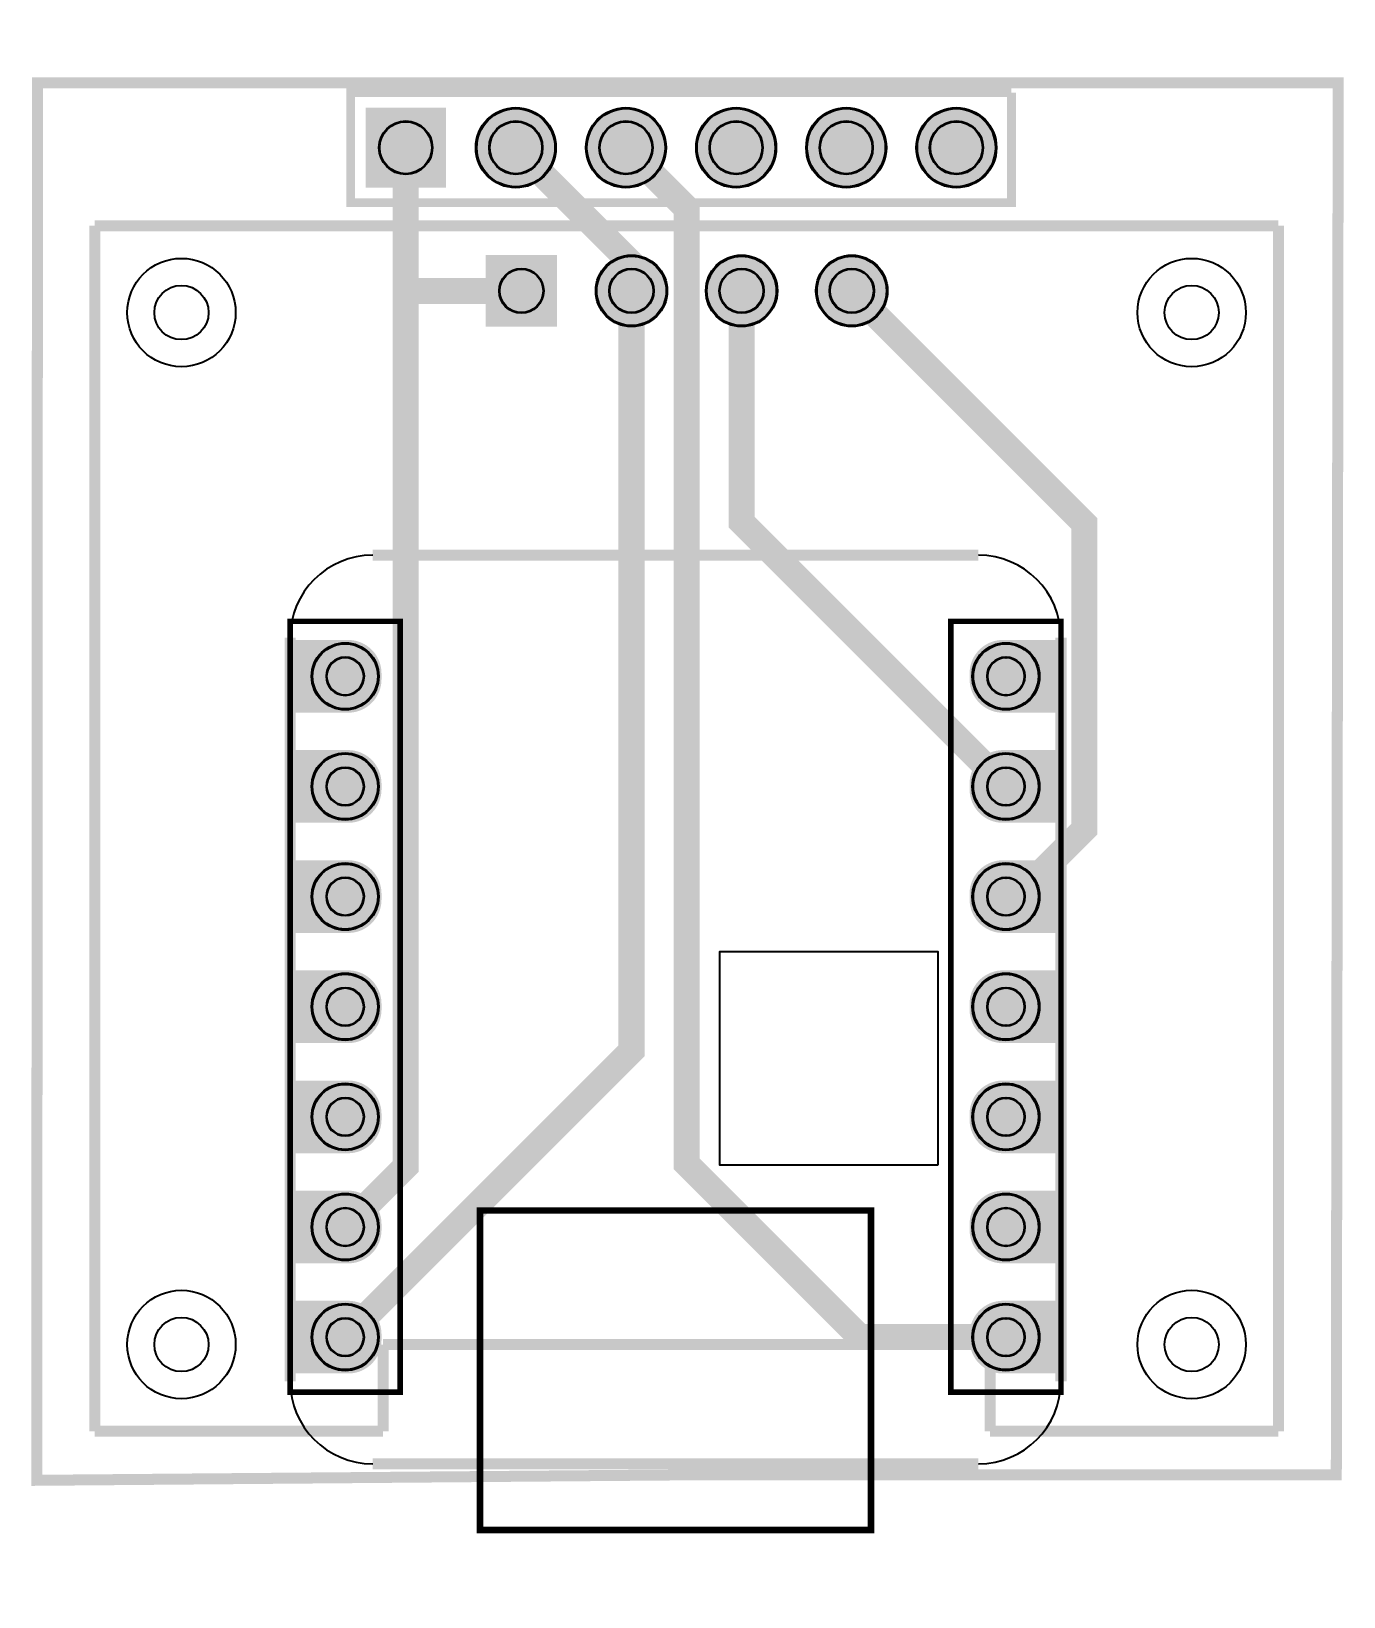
# Model space of a CAD drawing. Header units: millimetres. Extents: x 6.9 to 37.1, y 62.1 to 98.2.
import ezdxf

# ---------------------------------------------------------------- set-up
doc = ezdxf.new("R2010")
doc.units = ezdxf.units.MM
for name, color, linetype, true_color in [('BoardOutLine', 7, 'Continuous', 0xff00ff), ('BottomSolderMaskLayer', 7, 'Continuous', 0xaa00ff), ('Document', 7, 'Continuous', 0xffffff), ('Multi-Layer', 7, 'Continuous', 0xc0c0c0), ('TopLayer', 7, 'Continuous', 0xff0000), ('TopPasteMaskLayer', 7, 'Continuous', 0x808080), ('TopSilkLayer', 7, 'Continuous', 0xffcc00), ('TopSolderMaskLayer', 7, 'Continuous', 0x800080)]:
    doc.layers.add(name, color=color, linetype=linetype, true_color=true_color)

msp = doc.modelspace()

# ---------------------------------------------------------------- hatches: boundary and pattern name
at = {"layer": 'BottomSolderMaskLayer'}
for points in [[(14.568578703465619, 96.42938929247043), (16.41937880506589, 96.42938929247043), (16.41937880506589, 94.57858919087016), (14.568578703465619, 94.57858919087016)], [(17.108636017271955, 95.50393700787401, 1), (18.959436118872155, 95.50393700787401, 1)], [(19.648641097282315, 95.50393700787401, 1), (21.499441198882515, 95.50393700787401, 1)], [(22.188646177292448, 95.50393700787401, 1), (24.039446278892648, 95.50393700787401, 1)], [(24.72865125730258, 95.50393700787401, 1), (26.57945135890278, 95.50393700787401, 1)], [(27.268656337312713, 95.50393700787401, 1), (29.119456438912913, 95.50393700787401, 1)], [(17.3355838582645, 93.02740907417308), (18.986383959864725, 93.02740907417308), (18.986383959864725, 91.37660897257285), (17.3355838582645, 91.37660897257285)], [(19.875641351282763, 92.20193040386084, 1), (21.526441452882967, 92.20193040386084, 1)], [(22.415646431292895, 92.20193040386084, 1), (24.0664465328931, 92.20193040386084, 1)], [(24.955651511303028, 92.20193040386084, 1), (26.606451612903232, 92.20193040386084, 1)], [(13.321564643129191, 83.31216662433326, 1), (14.872491744983394, 83.31216662433326, 1)], [(28.561595123190212, 83.31216662433326, 1), (30.11252222504442, 83.31216662433326, 1)], [(13.321564643129191, 80.77216154432313, 1), (14.872491744983394, 80.77216154432313, 1)], [(28.561595123190212, 80.77216154432313, 1), (30.11252222504442, 80.77216154432313, 1)], [(13.321564643129191, 78.232156464313, 1), (14.872491744983394, 78.232156464313, 1)], [(28.561595123190212, 78.232156464313, 1), (30.11252222504442, 78.232156464313, 1)], [(13.321564643129191, 75.69215138430286, 1), (14.872491744983394, 75.69215138430286, 1)], [(28.561595123190212, 75.69215138430286, 1), (30.11252222504442, 75.69215138430286, 1)], [(13.321564643129191, 73.15214630429261, 1), (14.872491744983394, 73.15214630429261, 1)], [(28.561595123190212, 73.15214630429261, 1), (30.11252222504442, 73.15214630429261, 1)], [(13.321564643129191, 70.61214122428248, 1), (14.872491744983394, 70.61214122428248, 1)], [(28.561595123190212, 70.61214122428248, 1), (30.11252222504442, 70.61214122428248, 1)], [(13.321564643129191, 68.07213614427235, 1), (14.872491744983394, 68.07213614427235, 1)], [(28.56134112268222, 68.07213614427235, 1), (30.112268224536425, 68.07213614427235, 1)]]:
    msp.add_hatch(color=256, dxfattribs=at).paths.add_polyline_path(points)
at = {"layer": 'Multi-Layer'}
for points in [[(14.59398018796037, 96.40398780797568), (16.393980187960324, 96.40398780797568), (16.393980187960324, 94.60398780797561), (14.59398018796037, 94.60398780797561)], [(17.134036068072056, 95.50393700787401, 1), (18.934036068072054, 95.50393700787401, 1)], [(19.674041148082416, 95.50393700787401, 1), (21.474041148082414, 95.50393700787401, 1)], [(22.21404622809255, 95.50393700787401, 1), (24.014046228092546, 95.50393700787401, 1)], [(24.75405130810268, 95.50393700787401, 1), (26.55405130810268, 95.50393700787401, 1)], [(27.294056388112814, 95.50393700787401, 1), (29.09405638811281, 95.50393700787401, 1)], [(17.360985521971088, 93.00200660401333), (18.960985521970997, 93.00200660401333), (18.960985521970997, 91.40200660401331), (17.360985521971088, 91.40200660401331)], [(19.901041402082864, 92.20193040386084, 1), (21.501041402082866, 92.20193040386084, 1)], [(22.441046482092997, 92.20193040386084, 1), (24.041046482092998, 92.20193040386084, 1)], [(24.98105156210313, 92.20193040386084, 1), (26.58105156210313, 92.20193040386084, 1)], [(13.346964693929293, 83.31216662433326, 1), (14.847091694183293, 83.31216662433326, 1)], [(28.586995173990314, 83.31216662433326, 1), (30.087122174244318, 83.31216662433326, 1)], [(13.346964693929293, 80.77216154432313, 1), (14.847091694183293, 80.77216154432313, 1)], [(28.586995173990314, 80.77216154432313, 1), (30.087122174244318, 80.77216154432313, 1)], [(13.346964693929293, 78.232156464313, 1), (14.847091694183293, 78.232156464313, 1)], [(28.586995173990314, 78.232156464313, 1), (30.087122174244318, 78.232156464313, 1)], [(13.346964693929293, 75.69215138430286, 1), (14.847091694183293, 75.69215138430286, 1)], [(28.586995173990314, 75.69215138430286, 1), (30.087122174244318, 75.69215138430286, 1)], [(13.346964693929293, 73.15214630429261, 1), (14.847091694183293, 73.15214630429261, 1)], [(28.586995173990314, 73.15214630429261, 1), (30.087122174244318, 73.15214630429261, 1)], [(13.346964693929293, 70.61214122428248, 1), (14.847091694183293, 70.61214122428248, 1)], [(28.586995173990314, 70.61214122428248, 1), (30.087122174244318, 70.61214122428248, 1)], [(13.346964693929293, 68.07213614427235, 1), (14.847091694183293, 68.07213614427235, 1)], [(28.58674117348232, 68.07213614427235, 1), (30.086868173736324, 68.07213614427235, 1)]]:
    msp.add_hatch(color=256, dxfattribs=at).paths.add_polyline_path(points)
at = {"layer": 'TopLayer'}
for points in [[(12.776200152400406, 84.12481584963177), (14.160528321056745, 84.12481584963177), (14.199745999492052, 84.12382524765053), (14.238836677673362, 84.12075184150365), (14.277749555499213, 84.11562103124209), (14.31630683261369, 84.1084836169673), (14.354457708915334, 84.0993395986792), (14.392075184150372, 84.08816357632725), (14.42903225806458, 84.07508255016512), (14.465278130556271, 84.06009652019304), (14.500685801371674, 84.04320548641101), (14.535179070358026, 84.02448564897134), (14.56860553721117, 84.0039878079757), (14.600939801879576, 83.98176276352558), (14.63208026416055, 83.95793751587507), (14.661899923799865, 83.93243586487176), (14.69034798069606, 83.90546101092207), (14.717373634747219, 83.87698755397514), (14.742849885699798, 83.84716789433583), (14.76672593345188, 83.8160528321057), (14.788950977902005, 83.78371856743718), (14.809448818897636, 83.75026670053342), (14.828168656337311, 83.71582423164853), (14.845059690119342, 83.68041656083312), (14.86009652019311, 83.64417068834143), (14.87317754635501, 83.60721361442722), (14.884328168656339, 83.56957073914145), (14.893497586995181, 83.53144526289054), (14.90066040132092, 83.49288798577595), (14.905791211582482, 83.45400050800106), (14.90886461772925, 83.4148844297689), (14.90990601981207, 83.3756667513336), (14.90990601981207, 83.24866649733303), (14.908890017780095, 83.20947421894846), (14.905816611633327, 83.1703581407163), (14.900685801371765, 83.13141986283972), (14.893548387096871, 83.09286258572513), (14.884404368808873, 83.05473710947422), (14.873253746507544, 83.01709423418845), (14.860147320294573, 82.98008636017278), (14.845135890271877, 82.94384048768097), (14.828270256540463, 82.90843281686568), (14.809550419100788, 82.8739395478791), (14.789052578105156, 82.84048768097546), (14.766827533655032, 82.80815341630682), (14.742926085852105, 82.7770383540767), (14.717449834899753, 82.74721869443738), (14.690449580899212, 82.7187706375413), (14.662001524003017, 82.69171958343918), (14.632156464312857, 82.66624333248672), (14.601041402082728, 82.64236728473452), (14.568681737363477, 82.62016764033535), (14.535229870459716, 82.59966979933961), (14.50076200152398, 82.58092456184909), (14.465354330708578, 82.56403352806706), (14.429108458216888, 82.54902209804425), (14.392100584201216, 82.53594107188223), (14.354483108966406, 82.5247904495809), (14.316332232664536, 82.51562103124206), (14.277774955550058, 82.50848361696728), (14.238862077724207, 82.50337820675645), (14.199745999492052, 82.50030480060968), (14.160528321056745, 82.49926339852675), (12.776200152400406, 82.49926339852675), (12.776200152400406, 84.12481584963177)], [(30.65793751587512, 82.49926339852675), (29.27355854711709, 82.49926339852675), (29.234340868681556, 82.50030480060968), (29.19522479044963, 82.50337820675645), (29.156337312674623, 82.50848361696728), (29.1177546355093, 82.51567183134375), (29.07960375920743, 82.5247904495809), (29.04198628397262, 82.53594107188223), (29.005003810007565, 82.54902209804425), (28.968757937515875, 82.56408432816863), (28.9333502667007, 82.58094996189993), (28.89885699771412, 82.59966979933961), (28.86540513081036, 82.62016764033535), (28.83309626619257, 82.64239268478548), (28.801955803911596, 82.66629413258829), (28.77213614427228, 82.69177038354076), (28.743662687325468, 82.7187706375413), (28.716662433324927, 82.74721869443738), (28.69118618237235, 82.7770383540767), (28.667310134620266, 82.8082042164084), (28.64508509017014, 82.84053848107703), (28.62458724917451, 82.87399034798068), (28.605867411734835, 82.90848361696726), (28.588976377952804, 82.94389128778255), (28.573964947930108, 82.98013716027435), (28.560883921767754, 83.01709423418845), (28.549733299466652, 83.05473710947422), (28.540589281178654, 83.09286258572513), (28.53345186690376, 83.1314706629413), (28.52832105664197, 83.1703581407163), (28.525247650495203, 83.20947421894846), (28.52423164846323, 83.24866649733303), (28.52423164846323, 83.24866649733303), (28.52423164846323, 83.3756667513336), (28.52423164846323, 83.3756667513336), (28.525273050546048, 83.4148844297689), (28.528346456693043, 83.45400050800106), (28.533477266954606, 83.49288798577595), (28.540640081280117, 83.53144526289054), (28.54980949961896, 83.56957073914145), (28.560934721869444, 83.60721361442722), (28.574041148082415, 83.64417068834143), (28.58905257810511, 83.68041656083312), (28.60594361188737, 83.71582423164853), (28.624663449327045, 83.75026670053342), (28.64516129032245, 83.78371856743718), (28.6673863347728, 83.8160528321057), (28.6912877825755, 83.84716789433583), (28.71676403352808, 83.8769621539243), (28.74376428752862, 83.90541021082049), (28.772212344424815, 83.93241046482092), (28.80205740411475, 83.9578867157735), (28.833172466344877, 83.98176276352558), (28.86550673101351, 84.00396240792486), (28.898933197866427, 84.02448564897134), (28.933426466853007, 84.04320548641101), (28.968808737617337, 84.06009652019304), (29.005054610109255, 84.07505715011428), (29.04203708407408, 84.08816357632725), (29.07965455930912, 84.09928879857762), (29.117780035560145, 84.1084836169673), (29.156362712725468, 84.11562103124209), (29.195250190500474, 84.12075184150365), (29.234340868681556, 84.12382524765053), (29.27355854711709, 84.12481584963177), (30.65793751587512, 84.12481584963177), (30.65793751587512, 82.49926339852675)], [(12.776200152400406, 81.58481076962153), (14.160528321056745, 81.58481076962153), (14.199745999492052, 81.58382016764028), (14.238836677673362, 81.58074676149351), (14.277749555499213, 81.57561595123195), (14.31630683261369, 81.56847853695706), (14.354457708915334, 81.55933451866906), (14.392075184150372, 81.548158496317), (14.42903225806458, 81.53507747015499), (14.465278130556271, 81.52009144018291), (14.500685801371674, 81.50320040640088), (14.535179070358026, 81.4844805689612), (14.56860553721117, 81.46398272796546), (14.600939801879576, 81.44175768351545), (14.63208026416055, 81.41793243586483), (14.661899923799865, 81.39243078486163), (14.69034798069606, 81.36545593091182), (14.717373634747219, 81.33698247396501), (14.742849885699798, 81.3071628143257), (14.76672593345188, 81.27604775209556), (14.788950977902005, 81.24371348742693), (14.809448818897636, 81.21026162052328), (14.828168656337311, 81.17581915163828), (14.845059690119342, 81.14041148082299), (14.86009652019311, 81.1041656083313), (14.87317754635501, 81.06720853441709), (14.884328168656339, 81.02956565913132), (14.893497586995181, 80.99144018288041), (14.90066040132092, 80.95288290576582), (14.905791211582482, 80.91399542799093), (14.90886461772925, 80.87487934975877), (14.90990601981207, 80.83566167132335), (14.90990601981207, 80.7086614173229), (14.908890017780095, 80.66946913893833), (14.905816611633327, 80.63035306070617), (14.900685801371765, 80.59141478282959), (14.893548387096871, 80.552857505715), (14.884404368808873, 80.51473202946408), (14.873253746507544, 80.47708915417832), (14.860147320294573, 80.44008128016253), (14.845135890271877, 80.40383540767084), (14.828270256540463, 80.36842773685555), (14.809550419100788, 80.33393446786897), (14.789052578105156, 80.30048260096521), (14.766827533655032, 80.26814833629669), (14.742926085852105, 80.23703327406656), (14.717449834899753, 80.20721361442725), (14.690449580899212, 80.17876555753116), (14.662001524003017, 80.15171450342905), (14.632156464312857, 80.12623825247647), (14.601041402082728, 80.10236220472439), (14.568681737363477, 80.0801625603251), (14.535229870459716, 80.05966471932948), (14.50076200152398, 80.04091948183896), (14.465354330708578, 80.02402844805692), (14.429108458216888, 80.00901701803411), (14.392100584201216, 79.99593599187199), (14.354483108966406, 79.98478536957077), (14.316332232664536, 79.97561595123193), (14.277774955550058, 79.96847853695715), (14.238862077724207, 79.9633731267462), (14.199745999492052, 79.96029972059944), (14.160528321056745, 79.95925831851662), (12.776200152400406, 79.95925831851662), (12.776200152400406, 81.58481076962153)], [(30.65793751587512, 79.95925831851662), (29.27355854711709, 79.95925831851662), (29.234340868681556, 79.96029972059944), (29.19522479044963, 79.9633731267462), (29.156337312674623, 79.96847853695715), (29.1177546355093, 79.9756667513335), (29.07960375920743, 79.98478536957077), (29.04198628397262, 79.99593599187199), (29.005003810007565, 80.00901701803411), (28.968757937515875, 80.0240792481585), (28.9333502667007, 80.0409448818898), (28.89885699771412, 80.05966471932948), (28.86540513081036, 80.0801625603251), (28.83309626619257, 80.10238760477523), (28.801955803911596, 80.12628905257816), (28.77213614427228, 80.15176530353062), (28.743662687325468, 80.17876555753116), (28.716662433324927, 80.20721361442725), (28.69118618237235, 80.23703327406656), (28.667310134620266, 80.26819913639827), (28.64508509017014, 80.30053340106679), (28.62458724917451, 80.33398526797055), (28.605867411734835, 80.36847853695713), (28.588976377952804, 80.40388620777242), (28.573964947930108, 80.4401320802641), (28.560883921767754, 80.47708915417832), (28.549733299466652, 80.51473202946408), (28.540589281178654, 80.552857505715), (28.53345186690376, 80.59146558293116), (28.52832105664197, 80.63035306070617), (28.525247650495203, 80.66946913893833), (28.52423164846323, 80.7086614173229), (28.52423164846323, 80.7086614173229), (28.52423164846323, 80.83566167132335), (28.52423164846323, 80.83566167132335), (28.525273050546048, 80.87487934975877), (28.528346456693043, 80.91399542799093), (28.533477266954606, 80.95288290576582), (28.540640081280117, 80.99144018288041), (28.54980949961896, 81.02956565913132), (28.560934721869444, 81.06720853441709), (28.574041148082415, 81.1041656083313), (28.58905257810511, 81.14041148082299), (28.60594361188737, 81.17581915163828), (28.624663449327045, 81.21026162052328), (28.64516129032245, 81.24371348742693), (28.6673863347728, 81.27604775209556), (28.6912877825755, 81.3071628143257), (28.71676403352808, 81.33695707391416), (28.74376428752862, 81.36540513081025), (28.772212344424815, 81.39240538481079), (28.80205740411475, 81.41788163576325), (28.833172466344877, 81.44175768351545), (28.86550673101351, 81.46395732791461), (28.898933197866427, 81.4844805689612), (28.933426466853007, 81.50320040640088), (28.968808737617337, 81.52009144018291), (29.005054610109255, 81.53505207010414), (29.04203708407408, 81.548158496317), (29.07965455930912, 81.55928371856749), (29.117780035560145, 81.56847853695706), (29.156362712725468, 81.57561595123195), (29.195250190500474, 81.58074676149351), (29.234340868681556, 81.58382016764028), (29.27355854711709, 81.58481076962153), (30.65793751587512, 81.58481076962153), (30.65793751587512, 79.95925831851662)], [(12.776200152400406, 79.0448056896114), (14.160528321056745, 79.0448056896114), (14.199745999492052, 79.04381508763015), (14.238836677673362, 79.04074168148338), (14.277749555499213, 79.03561087122182), (14.31630683261369, 79.02847345694693), (14.354457708915334, 79.01932943865893), (14.392075184150372, 79.00815341630687), (14.42903225806458, 78.99507239014486), (14.465278130556271, 78.98008636017266), (14.500685801371674, 78.96319532639063), (14.535179070358026, 78.94447548895107), (14.56860553721117, 78.92397764795533), (14.600939801879576, 78.9017526035052), (14.63208026416055, 78.8779273558547), (14.661899923799865, 78.8524257048515), (14.69034798069606, 78.82545085090169), (14.717373634747219, 78.79697739395488), (14.742849885699798, 78.76715773431545), (14.76672593345188, 78.73604267208543), (14.788950977902005, 78.7037084074168), (14.809448818897636, 78.67025654051315), (14.828168656337311, 78.63581407162815), (14.845059690119342, 78.60040640081286), (14.86009652019311, 78.56416052832105), (14.87317754635501, 78.52720345440696), (14.884328168656339, 78.48956057912119), (14.893497586995181, 78.45143510287028), (14.90066040132092, 78.41287782575569), (14.905791211582482, 78.37399034798068), (14.90886461772925, 78.33487426974852), (14.90990601981207, 78.29565659131322), (14.90990601981207, 78.16865633731277), (14.908890017780095, 78.12946405892808), (14.905816611633327, 78.09034798069592), (14.900685801371765, 78.05140970281946), (14.893548387096871, 78.01285242570486), (14.884404368808873, 77.97472694945395), (14.873253746507544, 77.93708407416818), (14.860147320294573, 77.9000762001524), (14.845135890271877, 77.86383032766071), (14.828270256540463, 77.8284226568453), (14.809550419100788, 77.79392938785884), (14.789052578105156, 77.76047752095508), (14.766827533655032, 77.72814325628656), (14.742926085852105, 77.69702819405643), (14.717449834899753, 77.66720853441711), (14.690449580899212, 77.63876047752092), (14.662001524003017, 77.61170942341892), (14.632156464312857, 77.58623317246634), (14.601041402082728, 77.56235712471425), (14.568681737363477, 77.54015748031497), (14.535229870459716, 77.51965963931934), (14.50076200152398, 77.50091440182882), (14.465354330708578, 77.48402336804679), (14.429108458216888, 77.46901193802387), (14.392100584201216, 77.45593091186186), (14.354483108966406, 77.44478028956053), (14.316332232664536, 77.4356108712218), (14.277774955550058, 77.42847345694702), (14.238862077724207, 77.42336804673607), (14.199745999492052, 77.4202946405893), (14.160528321056745, 77.41925323850649), (12.776200152400406, 77.41925323850649), (12.776200152400406, 79.0448056896114)], [(30.65793751587512, 77.41925323850649), (29.27355854711709, 77.41925323850649), (29.234340868681556, 77.4202946405893), (29.19522479044963, 77.42336804673607), (29.156337312674623, 77.42847345694702), (29.1177546355093, 77.43566167132337), (29.07960375920743, 77.44478028956053), (29.04198628397262, 77.45593091186186), (29.005003810007565, 77.46901193802387), (28.968757937515875, 77.48407416814837), (28.9333502667007, 77.50093980187967), (28.89885699771412, 77.51965963931934), (28.86540513081036, 77.54015748031497), (28.83309626619257, 77.5623825247651), (28.801955803911596, 77.58628397256791), (28.77213614427228, 77.61176022352049), (28.743662687325468, 77.63876047752092), (28.716662433324927, 77.66720853441711), (28.69118618237235, 77.69702819405643), (28.667310134620266, 77.72819405638813), (28.64508509017014, 77.76052832105665), (28.62458724917451, 77.79398018796041), (28.605867411734835, 77.82847345694688), (28.588976377952804, 77.86388112776228), (28.573964947930108, 77.90012700025397), (28.560883921767754, 77.93708407416818), (28.549733299466652, 77.97472694945395), (28.540589281178654, 78.01285242570486), (28.53345186690376, 78.05146050292103), (28.52832105664197, 78.09034798069592), (28.525247650495203, 78.12946405892808), (28.52423164846323, 78.16865633731277), (28.52423164846323, 78.16865633731277), (28.52423164846323, 78.29565659131322), (28.52423164846323, 78.29565659131322), (28.525273050546048, 78.33487426974852), (28.528346456693043, 78.37399034798068), (28.533477266954606, 78.41287782575569), (28.540640081280117, 78.45143510287028), (28.54980949961896, 78.48956057912119), (28.560934721869444, 78.52720345440696), (28.574041148082415, 78.56416052832105), (28.58905257810511, 78.60040640081286), (28.60594361188737, 78.63581407162815), (28.624663449327045, 78.67025654051315), (28.64516129032245, 78.7037084074168), (28.6673863347728, 78.73604267208543), (28.6912877825755, 78.76715773431545), (28.71676403352808, 78.79695199390403), (28.74376428752862, 78.82540005080011), (28.772212344424815, 78.85240030480065), (28.80205740411475, 78.87787655575312), (28.833172466344877, 78.9017526035052), (28.86550673101351, 78.92395224790448), (28.898933197866427, 78.94447548895107), (28.933426466853007, 78.96319532639063), (28.968808737617337, 78.98008636017266), (29.005054610109255, 78.99504699009401), (29.04203708407408, 79.00815341630687), (29.07965455930912, 79.01927863855735), (29.117780035560145, 79.02847345694693), (29.156362712725468, 79.03561087122182), (29.195250190500474, 79.04074168148338), (29.234340868681556, 79.04381508763015), (29.27355854711709, 79.0448056896114), (30.65793751587512, 79.0448056896114), (30.65793751587512, 77.41925323850649)], [(12.776200152400406, 76.50480060960126), (14.160528321056745, 76.50480060960126), (14.199745999492052, 76.50381000762002), (14.238836677673362, 76.50073660147325), (14.277749555499213, 76.49560579121157), (14.31630683261369, 76.4884683769368), (14.354457708915334, 76.47932435864868), (14.392075184150372, 76.46814833629674), (14.42903225806458, 76.45506731013472), (14.465278130556271, 76.44008128016253), (14.500685801371674, 76.4231902463805), (14.535179070358026, 76.40447040894082), (14.56860553721117, 76.3839725679452), (14.600939801879576, 76.36174752349507), (14.63208026416055, 76.33792227584456), (14.661899923799865, 76.31242062484125), (14.69034798069606, 76.28544577089156), (14.717373634747219, 76.25697231394463), (14.742849885699798, 76.22715265430531), (14.76672593345188, 76.19603759207519), (14.788950977902005, 76.16370332740667), (14.809448818897636, 76.1302514605029), (14.828168656337311, 76.09580899161801), (14.845059690119342, 76.06040132080261), (14.86009652019311, 76.02415544831092), (14.87317754635501, 75.98719837439683), (14.884328168656339, 75.94955549911094), (14.893497586995181, 75.91143002286003), (14.90066040132092, 75.87287274574555), (14.905791211582482, 75.83398526797055), (14.90886461772925, 75.79486918973839), (14.90990601981207, 75.75565151130309), (14.90990601981207, 75.62865125730252), (14.908890017780095, 75.58945897891795), (14.905816611633327, 75.55034290068579), (14.900685801371765, 75.51140462280932), (14.893548387096871, 75.47284734569473), (14.884404368808873, 75.43472186944382), (14.873253746507544, 75.39707899415805), (14.860147320294573, 75.36007112014227), (14.845135890271877, 75.32382524765057), (14.828270256540463, 75.28841757683517), (14.809550419100788, 75.25392430784859), (14.789052578105156, 75.22047244094495), (14.766827533655032, 75.18813817627642), (14.742926085852105, 75.1570231140463), (14.717449834899753, 75.12720345440698), (14.690449580899212, 75.09875539751079), (14.662001524003017, 75.07170434340867), (14.632156464312857, 75.0462280924562), (14.601041402082728, 75.02235204470412), (14.568681737363477, 75.00015240030484), (14.535229870459716, 74.9796545593091), (14.50076200152398, 74.96090932181869), (14.465354330708578, 74.94401828803666), (14.429108458216888, 74.92900685801374), (14.392100584201216, 74.91592583185172), (14.354483108966406, 74.9047752095504), (14.316332232664536, 74.89560579121166), (14.277774955550058, 74.88846837693677), (14.238862077724207, 74.88336296672594), (14.199745999492052, 74.88028956057917), (14.160528321056745, 74.87924815849635), (12.776200152400406, 74.87924815849635), (12.776200152400406, 76.50480060960126)], [(30.65793751587512, 74.87924815849635), (29.27355854711709, 74.87924815849635), (29.234340868681556, 74.88028956057917), (29.19522479044963, 74.88336296672594), (29.156337312674623, 74.88846837693677), (29.1177546355093, 74.89565659131324), (29.07960375920743, 74.9047752095504), (29.04198628397262, 74.91592583185172), (29.005003810007565, 74.92900685801374), (28.968757937515875, 74.94406908813824), (28.9333502667007, 74.96093472186953), (28.89885699771412, 74.9796545593091), (28.86540513081036, 75.00015240030484), (28.83309626619257, 75.02237744475497), (28.801955803911596, 75.04627889255778), (28.77213614427228, 75.07175514351036), (28.743662687325468, 75.09875539751079), (28.716662433324927, 75.12720345440698), (28.69118618237235, 75.1570231140463), (28.667310134620266, 75.188188976378), (28.64508509017014, 75.22052324104652), (28.62458724917451, 75.25397510795028), (28.605867411734835, 75.28846837693675), (28.588976377952804, 75.32387604775215), (28.573964947930108, 75.36012192024384), (28.560883921767754, 75.39707899415805), (28.549733299466652, 75.43472186944382), (28.540589281178654, 75.47284734569473), (28.53345186690376, 75.5114554229109), (28.52832105664197, 75.55034290068579), (28.525247650495203, 75.58945897891795), (28.52423164846323, 75.62865125730252), (28.52423164846323, 75.62865125730252), (28.52423164846323, 75.75565151130309), (28.52423164846323, 75.75565151130309), (28.525273050546048, 75.79486918973839), (28.528346456693043, 75.83398526797055), (28.533477266954606, 75.87287274574555), (28.540640081280117, 75.91143002286003), (28.54980949961896, 75.94955549911094), (28.560934721869444, 75.98719837439683), (28.574041148082415, 76.02415544831092), (28.58905257810511, 76.06040132080261), (28.60594361188737, 76.09580899161801), (28.624663449327045, 76.1302514605029), (28.64516129032245, 76.16370332740667), (28.6673863347728, 76.19603759207519), (28.6912877825755, 76.22715265430531), (28.71676403352808, 76.25694691389378), (28.74376428752862, 76.28539497078998), (28.772212344424815, 76.31239522479041), (28.80205740411475, 76.33787147574299), (28.833172466344877, 76.36174752349507), (28.86550673101351, 76.38394716789435), (28.898933197866427, 76.40447040894082), (28.933426466853007, 76.4231902463805), (28.968808737617337, 76.44008128016253), (29.005054610109255, 76.45504191008376), (29.04203708407408, 76.46814833629674), (29.07965455930912, 76.4792735585471), (29.117780035560145, 76.4884683769368), (29.156362712725468, 76.49560579121157), (29.195250190500474, 76.50073660147325), (29.234340868681556, 76.50381000762002), (29.27355854711709, 76.50480060960126), (30.65793751587512, 76.50480060960126), (30.65793751587512, 74.87924815849635)], [(12.776200152400406, 73.96479552959113), (14.160528321056745, 73.96479552959113), (14.199745999492052, 73.96380492760989), (14.238836677673362, 73.960731521463), (14.277749555499213, 73.95560071120144), (14.31630683261369, 73.94846329692666), (14.354457708915334, 73.93931927863855), (14.392075184150372, 73.9281432562866), (14.42903225806458, 73.91506223012448), (14.465278130556271, 73.9000762001524), (14.500685801371674, 73.88318516637037), (14.535179070358026, 73.86446532893069), (14.56860553721117, 73.84396748793506), (14.600939801879576, 73.82174244348494), (14.63208026416055, 73.79791719583443), (14.661899923799865, 73.77241554483112), (14.69034798069606, 73.74544069088142), (14.717373634747219, 73.7169672339345), (14.742849885699798, 73.68714757429518), (14.76672593345188, 73.65603251206505), (14.788950977902005, 73.62369824739653), (14.809448818897636, 73.59024638049277), (14.828168656337311, 73.55580391160788), (14.845059690119342, 73.52039624079248), (14.86009652019311, 73.48415036830079), (14.87317754635501, 73.44719329438658), (14.884328168656339, 73.40955041910081), (14.893497586995181, 73.3714249428499), (14.90066040132092, 73.33286766573531), (14.905791211582482, 73.29398018796041), (14.90886461772925, 73.25486410972826), (14.90990601981207, 73.21564643129295), (14.90990601981207, 73.08864617729239), (14.908890017780095, 73.04945389890781), (14.905816611633327, 73.01033782067566), (14.900685801371765, 72.97139954279908), (14.893548387096871, 72.93284226568449), (14.884404368808873, 72.89471678943357), (14.873253746507544, 72.8570739141478), (14.860147320294573, 72.82006604013213), (14.845135890271877, 72.78382016764033), (14.828270256540463, 72.74841249682504), (14.809550419100788, 72.71391922783846), (14.789052578105156, 72.68046736093481), (14.766827533655032, 72.64813309626618), (14.742926085852105, 72.61701803403605), (14.717449834899753, 72.58719837439673), (14.690449580899212, 72.55875031750065), (14.662001524003017, 72.53169926339854), (14.632156464312857, 72.50622301244607), (14.601041402082728, 72.48234696469387), (14.568681737363477, 72.46014732029471), (14.535229870459716, 72.43964947929896), (14.50076200152398, 72.42090424180844), (14.465354330708578, 72.40401320802641), (14.429108458216888, 72.3890017780036), (14.392100584201216, 72.37592075184159), (14.354483108966406, 72.36477012954026), (14.316332232664536, 72.35560071120142), (14.277774955550058, 72.34846329692664), (14.238862077724207, 72.34335788671581), (14.199745999492052, 72.34028448056904), (14.160528321056745, 72.3392430784861), (12.776200152400406, 72.3392430784861), (12.776200152400406, 73.96479552959113)], [(30.65793751587512, 72.3392430784861), (29.27355854711709, 72.3392430784861), (29.234340868681556, 72.34028448056904), (29.19522479044963, 72.34335788671581), (29.156337312674623, 72.34846329692664), (29.1177546355093, 72.35565151130311), (29.07960375920743, 72.36477012954026), (29.04198628397262, 72.37592075184159), (29.005003810007565, 72.3890017780036), (28.968757937515875, 72.40406400812799), (28.9333502667007, 72.42092964185929), (28.89885699771412, 72.43964947929896), (28.86540513081036, 72.46014732029471), (28.83309626619257, 72.48237236474483), (28.801955803911596, 72.50627381254765), (28.77213614427228, 72.53175006350011), (28.743662687325468, 72.55875031750065), (28.716662433324927, 72.58719837439673), (28.69118618237235, 72.61701803403605), (28.667310134620266, 72.64818389636775), (28.64508509017014, 72.68051816103639), (28.62458724917451, 72.71397002794004), (28.605867411734835, 72.74846329692662), (28.588976377952804, 72.78387096774202), (28.573964947930108, 72.82011684023371), (28.560883921767754, 72.8570739141478), (28.549733299466652, 72.89471678943357), (28.540589281178654, 72.93284226568449), (28.53345186690376, 72.97145034290065), (28.52832105664197, 73.01033782067566), (28.525247650495203, 73.04945389890781), (28.52423164846323, 73.08864617729239), (28.52423164846323, 73.08864617729239), (28.52423164846323, 73.21564643129295), (28.52423164846323, 73.21564643129295), (28.525273050546048, 73.25486410972826), (28.528346456693043, 73.29398018796041), (28.533477266954606, 73.33286766573531), (28.540640081280117, 73.3714249428499), (28.54980949961896, 73.40955041910081), (28.560934721869444, 73.44719329438658), (28.574041148082415, 73.48415036830079), (28.58905257810511, 73.52039624079248), (28.60594361188737, 73.55580391160788), (28.624663449327045, 73.59024638049277), (28.64516129032245, 73.62369824739653), (28.6673863347728, 73.65603251206505), (28.6912877825755, 73.68714757429518), (28.71676403352808, 73.71694183388365), (28.74376428752862, 73.74538989077985), (28.772212344424815, 73.77239014478027), (28.80205740411475, 73.79786639573285), (28.833172466344877, 73.82174244348494), (28.86550673101351, 73.84394208788422), (28.898933197866427, 73.86446532893069), (28.933426466853007, 73.88318516637037), (28.968808737617337, 73.9000762001524), (29.005054610109255, 73.91503683007363), (29.04203708407408, 73.9281432562866), (29.07965455930912, 73.93926847853697), (29.117780035560145, 73.94846329692666), (29.156362712725468, 73.95560071120144), (29.195250190500474, 73.960731521463), (29.234340868681556, 73.96380492760989), (29.27355854711709, 73.96479552959113), (30.65793751587512, 73.96479552959113), (30.65793751587512, 72.3392430784861)], [(12.776200152400406, 71.42479044958088), (14.160528321056745, 71.42479044958088), (14.199745999492052, 71.42379984759964), (14.238836677673362, 71.42072644145287), (14.277749555499213, 71.41559563119131), (14.31630683261369, 71.40845821691642), (14.354457708915334, 71.39931419862842), (14.392075184150372, 71.38813817627636), (14.42903225806458, 71.37505715011434), (14.465278130556271, 71.36007112014227), (14.500685801371674, 71.34318008636023), (14.535179070358026, 71.32446024892056), (14.56860553721117, 71.30396240792481), (14.600939801879576, 71.2817373634748), (14.63208026416055, 71.25791211582418), (14.661899923799865, 71.23241046482099), (14.69034798069606, 71.20543561087118), (14.717373634747219, 71.17696215392436), (14.742849885699798, 71.14714249428505), (14.76672593345188, 71.11602743205492), (14.788950977902005, 71.0836931673864), (14.809448818897636, 71.05024130048264), (14.828168656337311, 71.01579883159764), (14.845059690119342, 70.98039116078235), (14.86009652019311, 70.94414528829066), (14.87317754635501, 70.90718821437645), (14.884328168656339, 70.86954533909068), (14.893497586995181, 70.83141986283977), (14.90066040132092, 70.79286258572517), (14.905791211582482, 70.75397510795028), (14.90886461772925, 70.71485902971813), (14.90990601981207, 70.6756413512827), (14.90990601981207, 70.54864109728226), (14.908890017780095, 70.50944881889768), (14.905816611633327, 70.47033274066553), (14.900685801371765, 70.43139446278894), (14.893548387096871, 70.39283718567435), (14.884404368808873, 70.35471170942344), (14.873253746507544, 70.31706883413767), (14.860147320294573, 70.28006096012189), (14.845135890271877, 70.2438150876302), (14.828270256540463, 70.20840741681491), (14.809550419100788, 70.17391414782833), (14.789052578105156, 70.14046228092457), (14.766827533655032, 70.10812801625605), (14.742926085852105, 70.07701295402592), (14.717449834899753, 70.0471932943866), (14.690449580899212, 70.01874523749052), (14.662001524003017, 69.9916941833884), (14.632156464312857, 69.96621793243582), (14.601041402082728, 69.94234188468374), (14.568681737363477, 69.92014224028446), (14.535229870459716, 69.89964439928883), (14.50076200152398, 69.88089916179831), (14.465354330708578, 69.86400812801628), (14.429108458216888, 69.84899669799347), (14.392100584201216, 69.83591567183134), (14.354483108966406, 69.82476504953013), (14.316332232664536, 69.81559563119129), (14.277774955550058, 69.8084582169165), (14.238862077724207, 69.80335280670567), (14.199745999492052, 69.8002794005588), (14.160528321056745, 69.79923799847597), (14.160528321056745, 69.79923799847597), (12.776200152400406, 69.79923799847597), (12.776200152400406, 71.42479044958088)], [(30.65793751587512, 69.79923799847597), (29.27355854711709, 69.79923799847597), (29.27355854711709, 69.79923799847597), (29.234340868681556, 69.8002794005588), (29.19522479044963, 69.80335280670567), (29.156337312674623, 69.8084582169165), (29.1177546355093, 69.81564643129286), (29.07960375920743, 69.82476504953013), (29.04198628397262, 69.83591567183134), (29.005003810007565, 69.84899669799347), (28.968757937515875, 69.86405892811786), (28.9333502667007, 69.88092456184916), (28.89885699771412, 69.89964439928883), (28.86540513081036, 69.92014224028446), (28.83309626619257, 69.94236728473459), (28.801955803911596, 69.96626873253751), (28.77213614427228, 69.99174498348998), (28.743662687325468, 70.01874523749052), (28.716662433324927, 70.0471932943866), (28.69118618237235, 70.07701295402592), (28.667310134620266, 70.10817881635762), (28.64508509017014, 70.14051308102626), (28.62458724917451, 70.1739649479299), (28.605867411734835, 70.20845821691648), (28.588976377952804, 70.24386588773177), (28.573964947930108, 70.28011176022346), (28.560883921767754, 70.31706883413767), (28.549733299466652, 70.35471170942344), (28.540589281178654, 70.39283718567435), (28.53345186690376, 70.43144526289052), (28.52832105664197, 70.47033274066553), (28.525247650495203, 70.50944881889768), (28.52423164846323, 70.54864109728226), (28.52423164846323, 70.54864109728226), (28.52423164846323, 70.6756413512827), (28.52423164846323, 70.6756413512827), (28.525273050546048, 70.71485902971813), (28.528346456693043, 70.75397510795028), (28.533477266954606, 70.79286258572517), (28.540640081280117, 70.83141986283977), (28.54980949961896, 70.86954533909068), (28.560934721869444, 70.90718821437645), (28.574041148082415, 70.94414528829066), (28.58905257810511, 70.98039116078235), (28.60594361188737, 71.01579883159764), (28.624663449327045, 71.05024130048264), (28.64516129032245, 71.0836931673864), (28.6673863347728, 71.11602743205492), (28.6912877825755, 71.14714249428505), (28.71676403352808, 71.17693675387352), (28.74376428752862, 71.2053848107696), (28.772212344424815, 71.23238506477014), (28.80205740411475, 71.25786131572261), (28.833172466344877, 71.2817373634748), (28.86550673101351, 71.30393700787397), (28.898933197866427, 71.32446024892056), (28.933426466853007, 71.34318008636023), (28.968808737617337, 71.36007112014227), (29.005054610109255, 71.3750317500635), (29.04203708407408, 71.38813817627636), (29.07965455930912, 71.39926339852684), (29.117780035560145, 71.40845821691642), (29.156362712725468, 71.41559563119131), (29.195250190500474, 71.42072644145287), (29.234340868681556, 71.42379984759964), (29.27355854711709, 71.42479044958088), (30.65793751587512, 71.42479044958088), (30.65793751587512, 69.79923799847597)], [(12.776200152400406, 68.88478536957075), (14.160528321056745, 68.88478536957075), (14.199745999492052, 68.8837947675895), (14.238836677673362, 68.88072136144274), (14.277749555499213, 68.87559055118118), (14.31630683261369, 68.86845313690628), (14.354457708915334, 68.85930911861828), (14.392075184150372, 68.84813309626622), (14.42903225806458, 68.83505207010421), (14.465278130556271, 68.82006604013202), (14.500685801371674, 68.80317500634999), (14.535179070358026, 68.78445516891043), (14.56860553721117, 68.76395732791468), (14.600939801879576, 68.74173228346456), (14.63208026416055, 68.71790703581405), (14.661899923799865, 68.69240538481085), (14.69034798069606, 68.66543053086104), (14.717373634747219, 68.63695707391423), (14.742849885699798, 68.6071374142748), (14.76672593345188, 68.57602235204479), (14.788950977902005, 68.54368808737615), (14.809448818897636, 68.5102362204725), (14.828168656337311, 68.4757937515875), (14.845059690119342, 68.44038608077221), (14.86009652019311, 68.40414020828041), (14.87317754635501, 68.36718313436631), (14.884328168656339, 68.32954025908055), (14.893497586995181, 68.29141478282963), (14.90066040132092, 68.25285750571504), (14.905791211582482, 68.21397002794004), (14.90886461772925, 68.17485394970788), (14.90990601981207, 68.13563627127257), (14.90990601981207, 68.00863601727212), (14.908890017780095, 67.96944373888743), (14.905816611633327, 67.93032766065528), (14.900685801371765, 67.89138938277881), (14.893548387096871, 67.85283210566422), (14.884404368808873, 67.81470662941331), (14.873253746507544, 67.77706375412754), (14.860147320294573, 67.74005588011175), (14.845135890271877, 67.70381000762006), (14.828270256540463, 67.66840233680466), (14.809550419100788, 67.6339090678182), (14.789052578105156, 67.60045720091443), (14.766827533655032, 67.56812293624591), (14.742926085852105, 67.53700787401579), (14.717449834899753, 67.50718821437647), (14.690449580899212, 67.47874015748027), (14.662001524003017, 67.45168910337827), (14.632156464312857, 67.42621285242569), (14.601041402082728, 67.40233680467361), (14.568681737363477, 67.38013716027433), (14.535229870459716, 67.3596393192787), (14.50076200152398, 67.34089408178818), (14.465354330708578, 67.32400304800615), (14.429108458216888, 67.30899161798322), (14.392100584201216, 67.29591059182121), (14.354483108966406, 67.28475996952), (14.316332232664536, 67.27559055118115), (14.277774955550058, 67.26845313690637), (14.238862077724207, 67.26334772669543), (14.199745999492052, 67.26027432054866), (14.160528321056745, 67.25923291846584), (14.160528321056745, 67.25923291846584), (12.776200152400406, 67.25923291846584), (12.776200152400406, 68.88478536957075)], [(30.65793751587512, 67.25923291846584), (29.27355854711709, 67.25923291846584), (29.27355854711709, 67.25923291846584), (29.234340868681556, 67.26027432054866), (29.19522479044963, 67.26334772669543), (29.156337312674623, 67.26845313690637), (29.1177546355093, 67.27564135128273), (29.07960375920743, 67.28475996952), (29.04198628397262, 67.29591059182121), (29.005003810007565, 67.30899161798322), (28.968757937515875, 67.32405384810772), (28.9333502667007, 67.34091948183902), (28.89885699771412, 67.3596393192787), (28.86540513081036, 67.38013716027433), (28.83309626619257, 67.40236220472445), (28.801955803911596, 67.42626365252727), (28.77213614427228, 67.45173990347985), (28.743662687325468, 67.47874015748027), (28.716662433324927, 67.50718821437647), (28.69118618237235, 67.53700787401579), (28.667310134620266, 67.56817373634749), (28.64508509017014, 67.60050800101601), (28.62458724917451, 67.63395986791977), (28.605867411734835, 67.66845313690624), (28.588976377952804, 67.70386080772164), (28.573964947930108, 67.74010668021333), (28.560883921767754, 67.77706375412754), (28.549733299466652, 67.81470662941331), (28.540589281178654, 67.85283210566422), (28.53345186690376, 67.89144018288039), (28.52832105664197, 67.93032766065528), (28.525247650495203, 67.96944373888743), (28.52423164846323, 68.00863601727212), (28.52423164846323, 68.00863601727212), (28.52423164846323, 68.13563627127257), (28.52423164846323, 68.13563627127257), (28.525273050546048, 68.17485394970788), (28.528346456693043, 68.21397002794004), (28.533477266954606, 68.25285750571504), (28.540640081280117, 68.29141478282963), (28.54980949961896, 68.32954025908055), (28.560934721869444, 68.36718313436631), (28.574041148082415, 68.40414020828041), (28.58905257810511, 68.44038608077221), (28.60594361188737, 68.4757937515875), (28.624663449327045, 68.5102362204725), (28.64516129032245, 68.54368808737615), (28.6673863347728, 68.57602235204479), (28.6912877825755, 68.6071374142748), (28.71676403352808, 68.63693167386339), (28.74376428752862, 68.66537973075947), (28.772212344424815, 68.69237998476001), (28.80205740411475, 68.71785623571247), (28.833172466344877, 68.74173228346456), (28.86550673101351, 68.76393192786384), (28.898933197866427, 68.78445516891043), (28.933426466853007, 68.80317500634999), (28.968808737617337, 68.82006604013202), (29.005054610109255, 68.83502667005337), (29.04203708407408, 68.84813309626622), (29.07965455930912, 68.85925831851671), (29.117780035560145, 68.86845313690628), (29.156362712725468, 68.87559055118118), (29.195250190500474, 68.88072136144274), (29.234340868681556, 68.8837947675895), (29.27355854711709, 68.88478536957075), (30.65793751587512, 68.88478536957075), (30.65793751587512, 67.25923291846584)]]:
    msp.add_hatch(color=256, dxfattribs=at).paths.add_polyline_path(points)
at = {"layer": 'TopPasteMaskLayer'}
for points in [[(12.776200152400406, 84.12481584963177), (14.160528321056745, 84.12481584963177), (14.199745999492052, 84.12382524765053), (14.238836677673362, 84.12075184150365), (14.277749555499213, 84.11562103124209), (14.31630683261369, 84.1084836169673), (14.354457708915334, 84.0993395986792), (14.392075184150372, 84.08816357632725), (14.42903225806458, 84.07508255016512), (14.465278130556271, 84.06009652019304), (14.500685801371674, 84.04320548641101), (14.535179070358026, 84.02448564897134), (14.56860553721117, 84.0039878079757), (14.600939801879576, 83.98176276352558), (14.63208026416055, 83.95793751587507), (14.661899923799865, 83.93243586487176), (14.69034798069606, 83.90546101092207), (14.717373634747219, 83.87698755397514), (14.742849885699798, 83.84716789433583), (14.76672593345188, 83.8160528321057), (14.788950977902005, 83.78371856743718), (14.809448818897636, 83.75026670053342), (14.828168656337311, 83.71582423164853), (14.845059690119342, 83.68041656083312), (14.86009652019311, 83.64417068834143), (14.87317754635501, 83.60721361442722), (14.884328168656339, 83.56957073914145), (14.893497586995181, 83.53144526289054), (14.90066040132092, 83.49288798577595), (14.905791211582482, 83.45400050800106), (14.90886461772925, 83.4148844297689), (14.90990601981207, 83.3756667513336), (14.90990601981207, 83.24866649733303), (14.908890017780095, 83.20947421894846), (14.905816611633327, 83.1703581407163), (14.900685801371765, 83.13141986283972), (14.893548387096871, 83.09286258572513), (14.884404368808873, 83.05473710947422), (14.873253746507544, 83.01709423418845), (14.860147320294573, 82.98008636017278), (14.845135890271877, 82.94384048768097), (14.828270256540463, 82.90843281686568), (14.809550419100788, 82.8739395478791), (14.789052578105156, 82.84048768097546), (14.766827533655032, 82.80815341630682), (14.742926085852105, 82.7770383540767), (14.717449834899753, 82.74721869443738), (14.690449580899212, 82.7187706375413), (14.662001524003017, 82.69171958343918), (14.632156464312857, 82.66624333248672), (14.601041402082728, 82.64236728473452), (14.568681737363477, 82.62016764033535), (14.535229870459716, 82.59966979933961), (14.50076200152398, 82.58092456184909), (14.465354330708578, 82.56403352806706), (14.429108458216888, 82.54902209804425), (14.392100584201216, 82.53594107188223), (14.354483108966406, 82.5247904495809), (14.316332232664536, 82.51562103124206), (14.277774955550058, 82.50848361696728), (14.238862077724207, 82.50337820675645), (14.199745999492052, 82.50030480060968), (14.160528321056745, 82.49926339852675), (12.776200152400406, 82.49926339852675), (12.776200152400406, 84.12481584963177)], [(30.65793751587512, 82.49926339852675), (29.27355854711709, 82.49926339852675), (29.234340868681556, 82.50030480060968), (29.19522479044963, 82.50337820675645), (29.156337312674623, 82.50848361696728), (29.1177546355093, 82.51567183134375), (29.07960375920743, 82.5247904495809), (29.04198628397262, 82.53594107188223), (29.005003810007565, 82.54902209804425), (28.968757937515875, 82.56408432816863), (28.9333502667007, 82.58094996189993), (28.89885699771412, 82.59966979933961), (28.86540513081036, 82.62016764033535), (28.83309626619257, 82.64239268478548), (28.801955803911596, 82.66629413258829), (28.77213614427228, 82.69177038354076), (28.743662687325468, 82.7187706375413), (28.716662433324927, 82.74721869443738), (28.69118618237235, 82.7770383540767), (28.667310134620266, 82.8082042164084), (28.64508509017014, 82.84053848107703), (28.62458724917451, 82.87399034798068), (28.605867411734835, 82.90848361696726), (28.588976377952804, 82.94389128778255), (28.573964947930108, 82.98013716027435), (28.560883921767754, 83.01709423418845), (28.549733299466652, 83.05473710947422), (28.540589281178654, 83.09286258572513), (28.53345186690376, 83.1314706629413), (28.52832105664197, 83.1703581407163), (28.525247650495203, 83.20947421894846), (28.52423164846323, 83.24866649733303), (28.52423164846323, 83.24866649733303), (28.52423164846323, 83.3756667513336), (28.52423164846323, 83.3756667513336), (28.525273050546048, 83.4148844297689), (28.528346456693043, 83.45400050800106), (28.533477266954606, 83.49288798577595), (28.540640081280117, 83.53144526289054), (28.54980949961896, 83.56957073914145), (28.560934721869444, 83.60721361442722), (28.574041148082415, 83.64417068834143), (28.58905257810511, 83.68041656083312), (28.60594361188737, 83.71582423164853), (28.624663449327045, 83.75026670053342), (28.64516129032245, 83.78371856743718), (28.6673863347728, 83.8160528321057), (28.6912877825755, 83.84716789433583), (28.71676403352808, 83.8769621539243), (28.74376428752862, 83.90541021082049), (28.772212344424815, 83.93241046482092), (28.80205740411475, 83.9578867157735), (28.833172466344877, 83.98176276352558), (28.86550673101351, 84.00396240792486), (28.898933197866427, 84.02448564897134), (28.933426466853007, 84.04320548641101), (28.968808737617337, 84.06009652019304), (29.005054610109255, 84.07505715011428), (29.04203708407408, 84.08816357632725), (29.07965455930912, 84.09928879857762), (29.117780035560145, 84.1084836169673), (29.156362712725468, 84.11562103124209), (29.195250190500474, 84.12075184150365), (29.234340868681556, 84.12382524765053), (29.27355854711709, 84.12481584963177), (30.65793751587512, 84.12481584963177), (30.65793751587512, 82.49926339852675)], [(12.776200152400406, 81.58481076962153), (14.160528321056745, 81.58481076962153), (14.199745999492052, 81.58382016764028), (14.238836677673362, 81.58074676149351), (14.277749555499213, 81.57561595123195), (14.31630683261369, 81.56847853695706), (14.354457708915334, 81.55933451866906), (14.392075184150372, 81.548158496317), (14.42903225806458, 81.53507747015499), (14.465278130556271, 81.52009144018291), (14.500685801371674, 81.50320040640088), (14.535179070358026, 81.4844805689612), (14.56860553721117, 81.46398272796546), (14.600939801879576, 81.44175768351545), (14.63208026416055, 81.41793243586483), (14.661899923799865, 81.39243078486163), (14.69034798069606, 81.36545593091182), (14.717373634747219, 81.33698247396501), (14.742849885699798, 81.3071628143257), (14.76672593345188, 81.27604775209556), (14.788950977902005, 81.24371348742693), (14.809448818897636, 81.21026162052328), (14.828168656337311, 81.17581915163828), (14.845059690119342, 81.14041148082299), (14.86009652019311, 81.1041656083313), (14.87317754635501, 81.06720853441709), (14.884328168656339, 81.02956565913132), (14.893497586995181, 80.99144018288041), (14.90066040132092, 80.95288290576582), (14.905791211582482, 80.91399542799093), (14.90886461772925, 80.87487934975877), (14.90990601981207, 80.83566167132335), (14.90990601981207, 80.7086614173229), (14.908890017780095, 80.66946913893833), (14.905816611633327, 80.63035306070617), (14.900685801371765, 80.59141478282959), (14.893548387096871, 80.552857505715), (14.884404368808873, 80.51473202946408), (14.873253746507544, 80.47708915417832), (14.860147320294573, 80.44008128016253), (14.845135890271877, 80.40383540767084), (14.828270256540463, 80.36842773685555), (14.809550419100788, 80.33393446786897), (14.789052578105156, 80.30048260096521), (14.766827533655032, 80.26814833629669), (14.742926085852105, 80.23703327406656), (14.717449834899753, 80.20721361442725), (14.690449580899212, 80.17876555753116), (14.662001524003017, 80.15171450342905), (14.632156464312857, 80.12623825247647), (14.601041402082728, 80.10236220472439), (14.568681737363477, 80.0801625603251), (14.535229870459716, 80.05966471932948), (14.50076200152398, 80.04091948183896), (14.465354330708578, 80.02402844805692), (14.429108458216888, 80.00901701803411), (14.392100584201216, 79.99593599187199), (14.354483108966406, 79.98478536957077), (14.316332232664536, 79.97561595123193), (14.277774955550058, 79.96847853695715), (14.238862077724207, 79.9633731267462), (14.199745999492052, 79.96029972059944), (14.160528321056745, 79.95925831851662), (12.776200152400406, 79.95925831851662), (12.776200152400406, 81.58481076962153)], [(30.65793751587512, 79.95925831851662), (29.27355854711709, 79.95925831851662), (29.234340868681556, 79.96029972059944), (29.19522479044963, 79.9633731267462), (29.156337312674623, 79.96847853695715), (29.1177546355093, 79.9756667513335), (29.07960375920743, 79.98478536957077), (29.04198628397262, 79.99593599187199), (29.005003810007565, 80.00901701803411), (28.968757937515875, 80.0240792481585), (28.9333502667007, 80.0409448818898), (28.89885699771412, 80.05966471932948), (28.86540513081036, 80.0801625603251), (28.83309626619257, 80.10238760477523), (28.801955803911596, 80.12628905257816), (28.77213614427228, 80.15176530353062), (28.743662687325468, 80.17876555753116), (28.716662433324927, 80.20721361442725), (28.69118618237235, 80.23703327406656), (28.667310134620266, 80.26819913639827), (28.64508509017014, 80.30053340106679), (28.62458724917451, 80.33398526797055), (28.605867411734835, 80.36847853695713), (28.588976377952804, 80.40388620777242), (28.573964947930108, 80.4401320802641), (28.560883921767754, 80.47708915417832), (28.549733299466652, 80.51473202946408), (28.540589281178654, 80.552857505715), (28.53345186690376, 80.59146558293116), (28.52832105664197, 80.63035306070617), (28.525247650495203, 80.66946913893833), (28.52423164846323, 80.7086614173229), (28.52423164846323, 80.7086614173229), (28.52423164846323, 80.83566167132335), (28.52423164846323, 80.83566167132335), (28.525273050546048, 80.87487934975877), (28.528346456693043, 80.91399542799093), (28.533477266954606, 80.95288290576582), (28.540640081280117, 80.99144018288041), (28.54980949961896, 81.02956565913132), (28.560934721869444, 81.06720853441709), (28.574041148082415, 81.1041656083313), (28.58905257810511, 81.14041148082299), (28.60594361188737, 81.17581915163828), (28.624663449327045, 81.21026162052328), (28.64516129032245, 81.24371348742693), (28.6673863347728, 81.27604775209556), (28.6912877825755, 81.3071628143257), (28.71676403352808, 81.33695707391416), (28.74376428752862, 81.36540513081025), (28.772212344424815, 81.39240538481079), (28.80205740411475, 81.41788163576325), (28.833172466344877, 81.44175768351545), (28.86550673101351, 81.46395732791461), (28.898933197866427, 81.4844805689612), (28.933426466853007, 81.50320040640088), (28.968808737617337, 81.52009144018291), (29.005054610109255, 81.53505207010414), (29.04203708407408, 81.548158496317), (29.07965455930912, 81.55928371856749), (29.117780035560145, 81.56847853695706), (29.156362712725468, 81.57561595123195), (29.195250190500474, 81.58074676149351), (29.234340868681556, 81.58382016764028), (29.27355854711709, 81.58481076962153), (30.65793751587512, 81.58481076962153), (30.65793751587512, 79.95925831851662)], [(12.776200152400406, 79.0448056896114), (14.160528321056745, 79.0448056896114), (14.199745999492052, 79.04381508763015), (14.238836677673362, 79.04074168148338), (14.277749555499213, 79.03561087122182), (14.31630683261369, 79.02847345694693), (14.354457708915334, 79.01932943865893), (14.392075184150372, 79.00815341630687), (14.42903225806458, 78.99507239014486), (14.465278130556271, 78.98008636017266), (14.500685801371674, 78.96319532639063), (14.535179070358026, 78.94447548895107), (14.56860553721117, 78.92397764795533), (14.600939801879576, 78.9017526035052), (14.63208026416055, 78.8779273558547), (14.661899923799865, 78.8524257048515), (14.69034798069606, 78.82545085090169), (14.717373634747219, 78.79697739395488), (14.742849885699798, 78.76715773431545), (14.76672593345188, 78.73604267208543), (14.788950977902005, 78.7037084074168), (14.809448818897636, 78.67025654051315), (14.828168656337311, 78.63581407162815), (14.845059690119342, 78.60040640081286), (14.86009652019311, 78.56416052832105), (14.87317754635501, 78.52720345440696), (14.884328168656339, 78.48956057912119), (14.893497586995181, 78.45143510287028), (14.90066040132092, 78.41287782575569), (14.905791211582482, 78.37399034798068), (14.90886461772925, 78.33487426974852), (14.90990601981207, 78.29565659131322), (14.90990601981207, 78.16865633731277), (14.908890017780095, 78.12946405892808), (14.905816611633327, 78.09034798069592), (14.900685801371765, 78.05140970281946), (14.893548387096871, 78.01285242570486), (14.884404368808873, 77.97472694945395), (14.873253746507544, 77.93708407416818), (14.860147320294573, 77.9000762001524), (14.845135890271877, 77.86383032766071), (14.828270256540463, 77.8284226568453), (14.809550419100788, 77.79392938785884), (14.789052578105156, 77.76047752095508), (14.766827533655032, 77.72814325628656), (14.742926085852105, 77.69702819405643), (14.717449834899753, 77.66720853441711), (14.690449580899212, 77.63876047752092), (14.662001524003017, 77.61170942341892), (14.632156464312857, 77.58623317246634), (14.601041402082728, 77.56235712471425), (14.568681737363477, 77.54015748031497), (14.535229870459716, 77.51965963931934), (14.50076200152398, 77.50091440182882), (14.465354330708578, 77.48402336804679), (14.429108458216888, 77.46901193802387), (14.392100584201216, 77.45593091186186), (14.354483108966406, 77.44478028956053), (14.316332232664536, 77.4356108712218), (14.277774955550058, 77.42847345694702), (14.238862077724207, 77.42336804673607), (14.199745999492052, 77.4202946405893), (14.160528321056745, 77.41925323850649), (12.776200152400406, 77.41925323850649), (12.776200152400406, 79.0448056896114)], [(30.65793751587512, 77.41925323850649), (29.27355854711709, 77.41925323850649), (29.234340868681556, 77.4202946405893), (29.19522479044963, 77.42336804673607), (29.156337312674623, 77.42847345694702), (29.1177546355093, 77.43566167132337), (29.07960375920743, 77.44478028956053), (29.04198628397262, 77.45593091186186), (29.005003810007565, 77.46901193802387), (28.968757937515875, 77.48407416814837), (28.9333502667007, 77.50093980187967), (28.89885699771412, 77.51965963931934), (28.86540513081036, 77.54015748031497), (28.83309626619257, 77.5623825247651), (28.801955803911596, 77.58628397256791), (28.77213614427228, 77.61176022352049), (28.743662687325468, 77.63876047752092), (28.716662433324927, 77.66720853441711), (28.69118618237235, 77.69702819405643), (28.667310134620266, 77.72819405638813), (28.64508509017014, 77.76052832105665), (28.62458724917451, 77.79398018796041), (28.605867411734835, 77.82847345694688), (28.588976377952804, 77.86388112776228), (28.573964947930108, 77.90012700025397), (28.560883921767754, 77.93708407416818), (28.549733299466652, 77.97472694945395), (28.540589281178654, 78.01285242570486), (28.53345186690376, 78.05146050292103), (28.52832105664197, 78.09034798069592), (28.525247650495203, 78.12946405892808), (28.52423164846323, 78.16865633731277), (28.52423164846323, 78.16865633731277), (28.52423164846323, 78.29565659131322), (28.52423164846323, 78.29565659131322), (28.525273050546048, 78.33487426974852), (28.528346456693043, 78.37399034798068), (28.533477266954606, 78.41287782575569), (28.540640081280117, 78.45143510287028), (28.54980949961896, 78.48956057912119), (28.560934721869444, 78.52720345440696), (28.574041148082415, 78.56416052832105), (28.58905257810511, 78.60040640081286), (28.60594361188737, 78.63581407162815), (28.624663449327045, 78.67025654051315), (28.64516129032245, 78.7037084074168), (28.6673863347728, 78.73604267208543), (28.6912877825755, 78.76715773431545), (28.71676403352808, 78.79695199390403), (28.74376428752862, 78.82540005080011), (28.772212344424815, 78.85240030480065), (28.80205740411475, 78.87787655575312), (28.833172466344877, 78.9017526035052), (28.86550673101351, 78.92395224790448), (28.898933197866427, 78.94447548895107), (28.933426466853007, 78.96319532639063), (28.968808737617337, 78.98008636017266), (29.005054610109255, 78.99504699009401), (29.04203708407408, 79.00815341630687), (29.07965455930912, 79.01927863855735), (29.117780035560145, 79.02847345694693), (29.156362712725468, 79.03561087122182), (29.195250190500474, 79.04074168148338), (29.234340868681556, 79.04381508763015), (29.27355854711709, 79.0448056896114), (30.65793751587512, 79.0448056896114), (30.65793751587512, 77.41925323850649)], [(12.776200152400406, 76.50480060960126), (14.160528321056745, 76.50480060960126), (14.199745999492052, 76.50381000762002), (14.238836677673362, 76.50073660147325), (14.277749555499213, 76.49560579121157), (14.31630683261369, 76.4884683769368), (14.354457708915334, 76.47932435864868), (14.392075184150372, 76.46814833629674), (14.42903225806458, 76.45506731013472), (14.465278130556271, 76.44008128016253), (14.500685801371674, 76.4231902463805), (14.535179070358026, 76.40447040894082), (14.56860553721117, 76.3839725679452), (14.600939801879576, 76.36174752349507), (14.63208026416055, 76.33792227584456), (14.661899923799865, 76.31242062484125), (14.69034798069606, 76.28544577089156), (14.717373634747219, 76.25697231394463), (14.742849885699798, 76.22715265430531), (14.76672593345188, 76.19603759207519), (14.788950977902005, 76.16370332740667), (14.809448818897636, 76.1302514605029), (14.828168656337311, 76.09580899161801), (14.845059690119342, 76.06040132080261), (14.86009652019311, 76.02415544831092), (14.87317754635501, 75.98719837439683), (14.884328168656339, 75.94955549911094), (14.893497586995181, 75.91143002286003), (14.90066040132092, 75.87287274574555), (14.905791211582482, 75.83398526797055), (14.90886461772925, 75.79486918973839), (14.90990601981207, 75.75565151130309), (14.90990601981207, 75.62865125730252), (14.908890017780095, 75.58945897891795), (14.905816611633327, 75.55034290068579), (14.900685801371765, 75.51140462280932), (14.893548387096871, 75.47284734569473), (14.884404368808873, 75.43472186944382), (14.873253746507544, 75.39707899415805), (14.860147320294573, 75.36007112014227), (14.845135890271877, 75.32382524765057), (14.828270256540463, 75.28841757683517), (14.809550419100788, 75.25392430784859), (14.789052578105156, 75.22047244094495), (14.766827533655032, 75.18813817627642), (14.742926085852105, 75.1570231140463), (14.717449834899753, 75.12720345440698), (14.690449580899212, 75.09875539751079), (14.662001524003017, 75.07170434340867), (14.632156464312857, 75.0462280924562), (14.601041402082728, 75.02235204470412), (14.568681737363477, 75.00015240030484), (14.535229870459716, 74.9796545593091), (14.50076200152398, 74.96090932181869), (14.465354330708578, 74.94401828803666), (14.429108458216888, 74.92900685801374), (14.392100584201216, 74.91592583185172), (14.354483108966406, 74.9047752095504), (14.316332232664536, 74.89560579121166), (14.277774955550058, 74.88846837693677), (14.238862077724207, 74.88336296672594), (14.199745999492052, 74.88028956057917), (14.160528321056745, 74.87924815849635), (12.776200152400406, 74.87924815849635), (12.776200152400406, 76.50480060960126)], [(30.65793751587512, 74.87924815849635), (29.27355854711709, 74.87924815849635), (29.234340868681556, 74.88028956057917), (29.19522479044963, 74.88336296672594), (29.156337312674623, 74.88846837693677), (29.1177546355093, 74.89565659131324), (29.07960375920743, 74.9047752095504), (29.04198628397262, 74.91592583185172), (29.005003810007565, 74.92900685801374), (28.968757937515875, 74.94406908813824), (28.9333502667007, 74.96093472186953), (28.89885699771412, 74.9796545593091), (28.86540513081036, 75.00015240030484), (28.83309626619257, 75.02237744475497), (28.801955803911596, 75.04627889255778), (28.77213614427228, 75.07175514351036), (28.743662687325468, 75.09875539751079), (28.716662433324927, 75.12720345440698), (28.69118618237235, 75.1570231140463), (28.667310134620266, 75.188188976378), (28.64508509017014, 75.22052324104652), (28.62458724917451, 75.25397510795028), (28.605867411734835, 75.28846837693675), (28.588976377952804, 75.32387604775215), (28.573964947930108, 75.36012192024384), (28.560883921767754, 75.39707899415805), (28.549733299466652, 75.43472186944382), (28.540589281178654, 75.47284734569473), (28.53345186690376, 75.5114554229109), (28.52832105664197, 75.55034290068579), (28.525247650495203, 75.58945897891795), (28.52423164846323, 75.62865125730252), (28.52423164846323, 75.62865125730252), (28.52423164846323, 75.75565151130309), (28.52423164846323, 75.75565151130309), (28.525273050546048, 75.79486918973839), (28.528346456693043, 75.83398526797055), (28.533477266954606, 75.87287274574555), (28.540640081280117, 75.91143002286003), (28.54980949961896, 75.94955549911094), (28.560934721869444, 75.98719837439683), (28.574041148082415, 76.02415544831092), (28.58905257810511, 76.06040132080261), (28.60594361188737, 76.09580899161801), (28.624663449327045, 76.1302514605029), (28.64516129032245, 76.16370332740667), (28.6673863347728, 76.19603759207519), (28.6912877825755, 76.22715265430531), (28.71676403352808, 76.25694691389378), (28.74376428752862, 76.28539497078998), (28.772212344424815, 76.31239522479041), (28.80205740411475, 76.33787147574299), (28.833172466344877, 76.36174752349507), (28.86550673101351, 76.38394716789435), (28.898933197866427, 76.40447040894082), (28.933426466853007, 76.4231902463805), (28.968808737617337, 76.44008128016253), (29.005054610109255, 76.45504191008376), (29.04203708407408, 76.46814833629674), (29.07965455930912, 76.4792735585471), (29.117780035560145, 76.4884683769368), (29.156362712725468, 76.49560579121157), (29.195250190500474, 76.50073660147325), (29.234340868681556, 76.50381000762002), (29.27355854711709, 76.50480060960126), (30.65793751587512, 76.50480060960126), (30.65793751587512, 74.87924815849635)], [(12.776200152400406, 73.96479552959113), (14.160528321056745, 73.96479552959113), (14.199745999492052, 73.96380492760989), (14.238836677673362, 73.960731521463), (14.277749555499213, 73.95560071120144), (14.31630683261369, 73.94846329692666), (14.354457708915334, 73.93931927863855), (14.392075184150372, 73.9281432562866), (14.42903225806458, 73.91506223012448), (14.465278130556271, 73.9000762001524), (14.500685801371674, 73.88318516637037), (14.535179070358026, 73.86446532893069), (14.56860553721117, 73.84396748793506), (14.600939801879576, 73.82174244348494), (14.63208026416055, 73.79791719583443), (14.661899923799865, 73.77241554483112), (14.69034798069606, 73.74544069088142), (14.717373634747219, 73.7169672339345), (14.742849885699798, 73.68714757429518), (14.76672593345188, 73.65603251206505), (14.788950977902005, 73.62369824739653), (14.809448818897636, 73.59024638049277), (14.828168656337311, 73.55580391160788), (14.845059690119342, 73.52039624079248), (14.86009652019311, 73.48415036830079), (14.87317754635501, 73.44719329438658), (14.884328168656339, 73.40955041910081), (14.893497586995181, 73.3714249428499), (14.90066040132092, 73.33286766573531), (14.905791211582482, 73.29398018796041), (14.90886461772925, 73.25486410972826), (14.90990601981207, 73.21564643129295), (14.90990601981207, 73.08864617729239), (14.908890017780095, 73.04945389890781), (14.905816611633327, 73.01033782067566), (14.900685801371765, 72.97139954279908), (14.893548387096871, 72.93284226568449), (14.884404368808873, 72.89471678943357), (14.873253746507544, 72.8570739141478), (14.860147320294573, 72.82006604013213), (14.845135890271877, 72.78382016764033), (14.828270256540463, 72.74841249682504), (14.809550419100788, 72.71391922783846), (14.789052578105156, 72.68046736093481), (14.766827533655032, 72.64813309626618), (14.742926085852105, 72.61701803403605), (14.717449834899753, 72.58719837439673), (14.690449580899212, 72.55875031750065), (14.662001524003017, 72.53169926339854), (14.632156464312857, 72.50622301244607), (14.601041402082728, 72.48234696469387), (14.568681737363477, 72.46014732029471), (14.535229870459716, 72.43964947929896), (14.50076200152398, 72.42090424180844), (14.465354330708578, 72.40401320802641), (14.429108458216888, 72.3890017780036), (14.392100584201216, 72.37592075184159), (14.354483108966406, 72.36477012954026), (14.316332232664536, 72.35560071120142), (14.277774955550058, 72.34846329692664), (14.238862077724207, 72.34335788671581), (14.199745999492052, 72.34028448056904), (14.160528321056745, 72.3392430784861), (12.776200152400406, 72.3392430784861), (12.776200152400406, 73.96479552959113)], [(30.65793751587512, 72.3392430784861), (29.27355854711709, 72.3392430784861), (29.234340868681556, 72.34028448056904), (29.19522479044963, 72.34335788671581), (29.156337312674623, 72.34846329692664), (29.1177546355093, 72.35565151130311), (29.07960375920743, 72.36477012954026), (29.04198628397262, 72.37592075184159), (29.005003810007565, 72.3890017780036), (28.968757937515875, 72.40406400812799), (28.9333502667007, 72.42092964185929), (28.89885699771412, 72.43964947929896), (28.86540513081036, 72.46014732029471), (28.83309626619257, 72.48237236474483), (28.801955803911596, 72.50627381254765), (28.77213614427228, 72.53175006350011), (28.743662687325468, 72.55875031750065), (28.716662433324927, 72.58719837439673), (28.69118618237235, 72.61701803403605), (28.667310134620266, 72.64818389636775), (28.64508509017014, 72.68051816103639), (28.62458724917451, 72.71397002794004), (28.605867411734835, 72.74846329692662), (28.588976377952804, 72.78387096774202), (28.573964947930108, 72.82011684023371), (28.560883921767754, 72.8570739141478), (28.549733299466652, 72.89471678943357), (28.540589281178654, 72.93284226568449), (28.53345186690376, 72.97145034290065), (28.52832105664197, 73.01033782067566), (28.525247650495203, 73.04945389890781), (28.52423164846323, 73.08864617729239), (28.52423164846323, 73.08864617729239), (28.52423164846323, 73.21564643129295), (28.52423164846323, 73.21564643129295), (28.525273050546048, 73.25486410972826), (28.528346456693043, 73.29398018796041), (28.533477266954606, 73.33286766573531), (28.540640081280117, 73.3714249428499), (28.54980949961896, 73.40955041910081), (28.560934721869444, 73.44719329438658), (28.574041148082415, 73.48415036830079), (28.58905257810511, 73.52039624079248), (28.60594361188737, 73.55580391160788), (28.624663449327045, 73.59024638049277), (28.64516129032245, 73.62369824739653), (28.6673863347728, 73.65603251206505), (28.6912877825755, 73.68714757429518), (28.71676403352808, 73.71694183388365), (28.74376428752862, 73.74538989077985), (28.772212344424815, 73.77239014478027), (28.80205740411475, 73.79786639573285), (28.833172466344877, 73.82174244348494), (28.86550673101351, 73.84394208788422), (28.898933197866427, 73.86446532893069), (28.933426466853007, 73.88318516637037), (28.968808737617337, 73.9000762001524), (29.005054610109255, 73.91503683007363), (29.04203708407408, 73.9281432562866), (29.07965455930912, 73.93926847853697), (29.117780035560145, 73.94846329692666), (29.156362712725468, 73.95560071120144), (29.195250190500474, 73.960731521463), (29.234340868681556, 73.96380492760989), (29.27355854711709, 73.96479552959113), (30.65793751587512, 73.96479552959113), (30.65793751587512, 72.3392430784861)], [(12.776200152400406, 71.42479044958088), (14.160528321056745, 71.42479044958088), (14.199745999492052, 71.42379984759964), (14.238836677673362, 71.42072644145287), (14.277749555499213, 71.41559563119131), (14.31630683261369, 71.40845821691642), (14.354457708915334, 71.39931419862842), (14.392075184150372, 71.38813817627636), (14.42903225806458, 71.37505715011434), (14.465278130556271, 71.36007112014227), (14.500685801371674, 71.34318008636023), (14.535179070358026, 71.32446024892056), (14.56860553721117, 71.30396240792481), (14.600939801879576, 71.2817373634748), (14.63208026416055, 71.25791211582418), (14.661899923799865, 71.23241046482099), (14.69034798069606, 71.20543561087118), (14.717373634747219, 71.17696215392436), (14.742849885699798, 71.14714249428505), (14.76672593345188, 71.11602743205492), (14.788950977902005, 71.0836931673864), (14.809448818897636, 71.05024130048264), (14.828168656337311, 71.01579883159764), (14.845059690119342, 70.98039116078235), (14.86009652019311, 70.94414528829066), (14.87317754635501, 70.90718821437645), (14.884328168656339, 70.86954533909068), (14.893497586995181, 70.83141986283977), (14.90066040132092, 70.79286258572517), (14.905791211582482, 70.75397510795028), (14.90886461772925, 70.71485902971813), (14.90990601981207, 70.6756413512827), (14.90990601981207, 70.54864109728226), (14.908890017780095, 70.50944881889768), (14.905816611633327, 70.47033274066553), (14.900685801371765, 70.43139446278894), (14.893548387096871, 70.39283718567435), (14.884404368808873, 70.35471170942344), (14.873253746507544, 70.31706883413767), (14.860147320294573, 70.28006096012189), (14.845135890271877, 70.2438150876302), (14.828270256540463, 70.20840741681491), (14.809550419100788, 70.17391414782833), (14.789052578105156, 70.14046228092457), (14.766827533655032, 70.10812801625605), (14.742926085852105, 70.07701295402592), (14.717449834899753, 70.0471932943866), (14.690449580899212, 70.01874523749052), (14.662001524003017, 69.9916941833884), (14.632156464312857, 69.96621793243582), (14.601041402082728, 69.94234188468374), (14.568681737363477, 69.92014224028446), (14.535229870459716, 69.89964439928883), (14.50076200152398, 69.88089916179831), (14.465354330708578, 69.86400812801628), (14.429108458216888, 69.84899669799347), (14.392100584201216, 69.83591567183134), (14.354483108966406, 69.82476504953013), (14.316332232664536, 69.81559563119129), (14.277774955550058, 69.8084582169165), (14.238862077724207, 69.80335280670567), (14.199745999492052, 69.8002794005588), (14.160528321056745, 69.79923799847597), (14.160528321056745, 69.79923799847597), (12.776200152400406, 69.79923799847597), (12.776200152400406, 71.42479044958088)], [(30.65793751587512, 69.79923799847597), (29.27355854711709, 69.79923799847597), (29.27355854711709, 69.79923799847597), (29.234340868681556, 69.8002794005588), (29.19522479044963, 69.80335280670567), (29.156337312674623, 69.8084582169165), (29.1177546355093, 69.81564643129286), (29.07960375920743, 69.82476504953013), (29.04198628397262, 69.83591567183134), (29.005003810007565, 69.84899669799347), (28.968757937515875, 69.86405892811786), (28.9333502667007, 69.88092456184916), (28.89885699771412, 69.89964439928883), (28.86540513081036, 69.92014224028446), (28.83309626619257, 69.94236728473459), (28.801955803911596, 69.96626873253751), (28.77213614427228, 69.99174498348998), (28.743662687325468, 70.01874523749052), (28.716662433324927, 70.0471932943866), (28.69118618237235, 70.07701295402592), (28.667310134620266, 70.10817881635762), (28.64508509017014, 70.14051308102626), (28.62458724917451, 70.1739649479299), (28.605867411734835, 70.20845821691648), (28.588976377952804, 70.24386588773177), (28.573964947930108, 70.28011176022346), (28.560883921767754, 70.31706883413767), (28.549733299466652, 70.35471170942344), (28.540589281178654, 70.39283718567435), (28.53345186690376, 70.43144526289052), (28.52832105664197, 70.47033274066553), (28.525247650495203, 70.50944881889768), (28.52423164846323, 70.54864109728226), (28.52423164846323, 70.54864109728226), (28.52423164846323, 70.6756413512827), (28.52423164846323, 70.6756413512827), (28.525273050546048, 70.71485902971813), (28.528346456693043, 70.75397510795028), (28.533477266954606, 70.79286258572517), (28.540640081280117, 70.83141986283977), (28.54980949961896, 70.86954533909068), (28.560934721869444, 70.90718821437645), (28.574041148082415, 70.94414528829066), (28.58905257810511, 70.98039116078235), (28.60594361188737, 71.01579883159764), (28.624663449327045, 71.05024130048264), (28.64516129032245, 71.0836931673864), (28.6673863347728, 71.11602743205492), (28.6912877825755, 71.14714249428505), (28.71676403352808, 71.17693675387352), (28.74376428752862, 71.2053848107696), (28.772212344424815, 71.23238506477014), (28.80205740411475, 71.25786131572261), (28.833172466344877, 71.2817373634748), (28.86550673101351, 71.30393700787397), (28.898933197866427, 71.32446024892056), (28.933426466853007, 71.34318008636023), (28.968808737617337, 71.36007112014227), (29.005054610109255, 71.3750317500635), (29.04203708407408, 71.38813817627636), (29.07965455930912, 71.39926339852684), (29.117780035560145, 71.40845821691642), (29.156362712725468, 71.41559563119131), (29.195250190500474, 71.42072644145287), (29.234340868681556, 71.42379984759964), (29.27355854711709, 71.42479044958088), (30.65793751587512, 71.42479044958088), (30.65793751587512, 69.79923799847597)], [(12.776200152400406, 68.88478536957075), (14.160528321056745, 68.88478536957075), (14.199745999492052, 68.8837947675895), (14.238836677673362, 68.88072136144274), (14.277749555499213, 68.87559055118118), (14.31630683261369, 68.86845313690628), (14.354457708915334, 68.85930911861828), (14.392075184150372, 68.84813309626622), (14.42903225806458, 68.83505207010421), (14.465278130556271, 68.82006604013202), (14.500685801371674, 68.80317500634999), (14.535179070358026, 68.78445516891043), (14.56860553721117, 68.76395732791468), (14.600939801879576, 68.74173228346456), (14.63208026416055, 68.71790703581405), (14.661899923799865, 68.69240538481085), (14.69034798069606, 68.66543053086104), (14.717373634747219, 68.63695707391423), (14.742849885699798, 68.6071374142748), (14.76672593345188, 68.57602235204479), (14.788950977902005, 68.54368808737615), (14.809448818897636, 68.5102362204725), (14.828168656337311, 68.4757937515875), (14.845059690119342, 68.44038608077221), (14.86009652019311, 68.40414020828041), (14.87317754635501, 68.36718313436631), (14.884328168656339, 68.32954025908055), (14.893497586995181, 68.29141478282963), (14.90066040132092, 68.25285750571504), (14.905791211582482, 68.21397002794004), (14.90886461772925, 68.17485394970788), (14.90990601981207, 68.13563627127257), (14.90990601981207, 68.00863601727212), (14.908890017780095, 67.96944373888743), (14.905816611633327, 67.93032766065528), (14.900685801371765, 67.89138938277881), (14.893548387096871, 67.85283210566422), (14.884404368808873, 67.81470662941331), (14.873253746507544, 67.77706375412754), (14.860147320294573, 67.74005588011175), (14.845135890271877, 67.70381000762006), (14.828270256540463, 67.66840233680466), (14.809550419100788, 67.6339090678182), (14.789052578105156, 67.60045720091443), (14.766827533655032, 67.56812293624591), (14.742926085852105, 67.53700787401579), (14.717449834899753, 67.50718821437647), (14.690449580899212, 67.47874015748027), (14.662001524003017, 67.45168910337827), (14.632156464312857, 67.42621285242569), (14.601041402082728, 67.40233680467361), (14.568681737363477, 67.38013716027433), (14.535229870459716, 67.3596393192787), (14.50076200152398, 67.34089408178818), (14.465354330708578, 67.32400304800615), (14.429108458216888, 67.30899161798322), (14.392100584201216, 67.29591059182121), (14.354483108966406, 67.28475996952), (14.316332232664536, 67.27559055118115), (14.277774955550058, 67.26845313690637), (14.238862077724207, 67.26334772669543), (14.199745999492052, 67.26027432054866), (14.160528321056745, 67.25923291846584), (14.160528321056745, 67.25923291846584), (12.776200152400406, 67.25923291846584), (12.776200152400406, 68.88478536957075)], [(30.65793751587512, 67.25923291846584), (29.27355854711709, 67.25923291846584), (29.27355854711709, 67.25923291846584), (29.234340868681556, 67.26027432054866), (29.19522479044963, 67.26334772669543), (29.156337312674623, 67.26845313690637), (29.1177546355093, 67.27564135128273), (29.07960375920743, 67.28475996952), (29.04198628397262, 67.29591059182121), (29.005003810007565, 67.30899161798322), (28.968757937515875, 67.32405384810772), (28.9333502667007, 67.34091948183902), (28.89885699771412, 67.3596393192787), (28.86540513081036, 67.38013716027433), (28.83309626619257, 67.40236220472445), (28.801955803911596, 67.42626365252727), (28.77213614427228, 67.45173990347985), (28.743662687325468, 67.47874015748027), (28.716662433324927, 67.50718821437647), (28.69118618237235, 67.53700787401579), (28.667310134620266, 67.56817373634749), (28.64508509017014, 67.60050800101601), (28.62458724917451, 67.63395986791977), (28.605867411734835, 67.66845313690624), (28.588976377952804, 67.70386080772164), (28.573964947930108, 67.74010668021333), (28.560883921767754, 67.77706375412754), (28.549733299466652, 67.81470662941331), (28.540589281178654, 67.85283210566422), (28.53345186690376, 67.89144018288039), (28.52832105664197, 67.93032766065528), (28.525247650495203, 67.96944373888743), (28.52423164846323, 68.00863601727212), (28.52423164846323, 68.00863601727212), (28.52423164846323, 68.13563627127257), (28.52423164846323, 68.13563627127257), (28.525273050546048, 68.17485394970788), (28.528346456693043, 68.21397002794004), (28.533477266954606, 68.25285750571504), (28.540640081280117, 68.29141478282963), (28.54980949961896, 68.32954025908055), (28.560934721869444, 68.36718313436631), (28.574041148082415, 68.40414020828041), (28.58905257810511, 68.44038608077221), (28.60594361188737, 68.4757937515875), (28.624663449327045, 68.5102362204725), (28.64516129032245, 68.54368808737615), (28.6673863347728, 68.57602235204479), (28.6912877825755, 68.6071374142748), (28.71676403352808, 68.63693167386339), (28.74376428752862, 68.66537973075947), (28.772212344424815, 68.69237998476001), (28.80205740411475, 68.71785623571247), (28.833172466344877, 68.74173228346456), (28.86550673101351, 68.76393192786384), (28.898933197866427, 68.78445516891043), (28.933426466853007, 68.80317500634999), (28.968808737617337, 68.82006604013202), (29.005054610109255, 68.83502667005337), (29.04203708407408, 68.84813309626622), (29.07965455930912, 68.85925831851671), (29.117780035560145, 68.86845313690628), (29.156362712725468, 68.87559055118118), (29.195250190500474, 68.88072136144274), (29.234340868681556, 68.8837947675895), (29.27355854711709, 68.88478536957075), (30.65793751587512, 68.88478536957075), (30.65793751587512, 67.25923291846584)]]:
    msp.add_hatch(color=256, dxfattribs=at).paths.add_polyline_path(points)
at = {"layer": 'TopSolderMaskLayer'}
for points in [[(14.568578703465619, 96.42938929247043), (16.41937880506589, 96.42938929247043), (16.41937880506589, 94.57858919087016), (14.568578703465619, 94.57858919087016)], [(17.108636017271955, 95.50393700787401, 1), (18.959436118872155, 95.50393700787401, 1)], [(19.648641097282315, 95.50393700787401, 1), (21.499441198882515, 95.50393700787401, 1)], [(22.188646177292448, 95.50393700787401, 1), (24.039446278892648, 95.50393700787401, 1)], [(24.72865125730258, 95.50393700787401, 1), (26.57945135890278, 95.50393700787401, 1)], [(27.268656337312713, 95.50393700787401, 1), (29.119456438912913, 95.50393700787401, 1)], [(17.3355838582645, 93.02740907417308), (18.986383959864725, 93.02740907417308), (18.986383959864725, 91.37660897257285), (17.3355838582645, 91.37660897257285)], [(19.875641351282763, 92.20193040386084, 1), (21.526441452882967, 92.20193040386084, 1)], [(22.415646431292895, 92.20193040386084, 1), (24.0664465328931, 92.20193040386084, 1)], [(24.955651511303028, 92.20193040386084, 1), (26.606451612903232, 92.20193040386084, 1)], [(12.75080070633453, 84.15021947236983), (14.168087500024285, 84.15021947236983), (14.20823888824566, 84.14919791359296), (14.24826025254174, 84.1460284620033), (14.288099583341818, 84.1407373114157), (14.327574847150117, 84.13337684945975), (14.366634034396611, 84.12394707613521), (14.40514712115555, 84.11242179762769), (14.442984083501642, 84.09893198301063), (14.480092911864176, 84.08347763228437), (14.516343582318086, 84.06605874544891), (14.55165808050765, 84.04675390394868), (14.585880377722333, 84.02561549541304), (14.618984469177121, 84.00269590747155), (14.650866335731052, 83.97812610919834), (14.68139595345906, 83.95182751914899), (14.71052131279066, 83.92400968784193), (14.73819040415583, 83.89464642146208), (14.76427320362859, 83.86389488289842), (14.788717701638916, 83.83180745978052), (14.81147188861678, 83.7984627335527), (14.832457750206686, 83.763965479474), (14.851623276838154, 83.72844666661854), (14.868916458941385, 83.69193248880106), (14.88431129173091, 83.65455391509545), (14.897703756066448, 83.61644191457572), (14.909119856733241, 83.57762268105671), (14.91850758416058, 83.53830576505663), (14.925840933563677, 83.49854355420518), (14.93109390015752, 83.45844082376152), (14.934240479156642, 83.41810234898469), (14.93530667534651, 83.37765909894858), (14.93530667534651, 83.24669002499775), (14.934266483941883, 83.2062729687766), (14.931119904942534, 83.16593449399966), (14.925866938348918, 83.12577937592641), (14.918559593730834, 83.08601716507474), (14.909197871088509, 83.04670024907477), (14.897781770421943, 83.00788101555577), (14.884363301301164, 82.96971662740657), (14.868994473296652, 82.93233805370096), (14.85172729597889, 82.89582387588348), (14.832561769347194, 82.86025267539844), (14.811575907757287, 82.82575542131974), (14.788821720779652, 82.79241069509192), (14.764351217983858, 82.7603232719739), (14.738268418511097, 82.72957173341024), (14.710625331931169, 82.70023466084524), (14.681499972599568, 82.67233824809375), (14.650944350086547, 82.64606585185925), (14.619088488317402, 82.62144366595646), (14.585958392077828, 82.59855027182982), (14.551710090077904, 82.57741186329417), (14.516421596673581, 82.5580808279791), (14.480170926219671, 82.54066194114364), (14.443062097857137, 82.52518139660253), (14.405173125940792, 82.5116915819857), (14.366660039181852, 82.50019249729269), (14.327600851935358, 82.49073653015353), (14.288125588126832, 82.48337606819757), (14.248286257326754, 82.47811111142471), (14.20823888824566, 82.47494165983517), (14.168087500024285, 82.47386771342872), (12.75080070633453, 82.47386771342872), (12.75080070633453, 84.15021947236983)], [(30.68333817140956, 82.47386771342872), (29.265999368149323, 82.47386771342872), (29.22584797992772, 82.47494165983517), (29.18580061084708, 82.47811111142471), (29.145987284832017, 82.48337606819757), (29.106486016238478, 82.49078891778322), (29.067426828991984, 82.50019249729269), (29.028913742233044, 82.5116915819857), (28.991050775101712, 82.52518139660253), (28.953941946739405, 82.54071432877322), (28.917691276285495, 82.55810702179394), (28.882376778095704, 82.57741186329417), (28.848128476096235, 82.59855027182982), (28.815050389426688, 82.62146985977131), (28.78316852287253, 82.64611823948883), (28.752638905144295, 82.67239063572333), (28.72348754102768, 82.70023466084524), (28.69584445444798, 82.72957173341024), (28.669761654974764, 82.7603232719739), (28.64531715696444, 82.79246308272138), (28.622562969986802, 82.82580780894932), (28.60157710839667, 82.86030506302791), (28.5824115817652, 82.89587626351295), (28.56511839966197, 82.93239044133054), (28.549749571657685, 82.96976901503604), (28.536357107322146, 83.00788101555577), (28.52494100665558, 83.04670024907477), (28.515579284013256, 83.08601716507474), (28.508271939394945, 83.125831763556), (28.50301897280133, 83.16593449399966), (28.49987239380198, 83.2062729687766), (28.49883220239758, 83.24669002499775), (28.49883220239758, 83.24669002499775), (28.49883220239758, 83.37765909894858), (28.49883220239758, 83.37765909894858), (28.499898398587447, 83.41810234898469), (28.50304497758657, 83.45844082376152), (28.508297944180185, 83.49854355420518), (28.515631293583283, 83.53830576505663), (28.52501902101085, 83.57762268105671), (28.5364091168924, 83.61644191457572), (28.549827586012952, 83.65455391509545), (28.565196414017464, 83.69193248880106), (28.582489596120695, 83.72844666661854), (28.60165512275239, 83.763965479474), (28.622640984341842, 83.7984627335527), (28.645395171319933, 83.83180745978052), (28.66986567411527, 83.86389488289842), (28.69594847358826, 83.89462022764724), (28.723591560168188, 83.92395730021235), (28.752716919500017, 83.95180132533426), (28.783272542013037, 83.97807372156876), (28.815128403781955, 84.00269590747155), (28.848232495236516, 84.02558930159819), (28.8824547924512, 84.04675390394868), (28.917769290640535, 84.06605874544891), (28.953993956309432, 84.08347763228437), (28.991102784672194, 84.09890578919578), (29.02896575180307, 84.11242179762769), (29.067478838562238, 84.12389468850563), (29.10651202102349, 84.13337684945975), (29.146013289617258, 84.1407373114157), (29.185826615632095, 84.1460284620033), (29.22584797992772, 84.14919791359296), (29.265999368149323, 84.15021947236983), (30.68333817140956, 84.15021947236983), (30.68333817140956, 82.47386771342872)], [(13.321564643129191, 83.31216662433326, 1), (14.872491744983394, 83.31216662433326, 1)], [(28.561595123190212, 83.31216662433326, 1), (30.11252222504442, 83.31216662433326, 1)], [(12.75080070633453, 81.6102143923597), (14.168087500024285, 81.6102143923597), (14.20823888824566, 81.60919283358282), (14.24826025254174, 81.60602338199317), (14.288099583341818, 81.60073223140557), (14.327574847150117, 81.5933717694495), (14.366634034396611, 81.58394199612508), (14.40514712115555, 81.57241671761744), (14.442984083501642, 81.5589269030005), (14.480092911864176, 81.54347255227424), (14.516343582318086, 81.52605366543878), (14.55165808050765, 81.50674882393855), (14.585880377722333, 81.4856104154029), (14.618984469177121, 81.4626908274613), (14.650866335731052, 81.43812102918821), (14.68139595345906, 81.41182243913886), (14.71052131279066, 81.3840046078318), (14.73819040415583, 81.35464134145195), (14.76427320362859, 81.32388980288829), (14.788717701638916, 81.29180237977039), (14.81147188861678, 81.25845765354245), (14.832457750206686, 81.22396039946386), (14.851623276838154, 81.1884415866084), (14.868916458941385, 81.15192740879093), (14.88431129173091, 81.11454883508532), (14.897703756066448, 81.07643683456558), (14.909119856733241, 81.03761760104658), (14.91850758416058, 80.9983006850465), (14.925840933563677, 80.95853847419505), (14.93109390015752, 80.91843574375139), (14.934240479156642, 80.87809726897456), (14.93530667534651, 80.83765401893845), (14.93530667534651, 80.70668494498761), (14.934266483941883, 80.66626788876636), (14.931119904942534, 80.62592941398941), (14.925866938348918, 80.58577429591628), (14.918559593730834, 80.5460120850646), (14.909197871088509, 80.50669516906464), (14.897781770421943, 80.46787593554564), (14.884363301301164, 80.42971154739632), (14.868994473296652, 80.39233297369083), (14.85172729597889, 80.35581879587323), (14.832561769347194, 80.3202475953882), (14.811575907757287, 80.28575034130961), (14.788821720779652, 80.25240561508167), (14.764351217983858, 80.22031819196377), (14.738268418511097, 80.1895666534001), (14.710625331931169, 80.16022958083511), (14.681499972599568, 80.13233316808362), (14.650944350086547, 80.10606077184912), (14.619088488317402, 80.08143858594622), (14.585958392077828, 80.05854519181969), (14.551710090077904, 80.03740678328404), (14.516421596673581, 80.01807574796896), (14.480170926219671, 80.0006568611335), (14.443062097857137, 79.9851763165924), (14.405173125940792, 79.97168650197557), (14.366660039181852, 79.96018741728255), (14.327600851935358, 79.9507314501434), (14.288125588126832, 79.94337098818744), (14.248286257326754, 79.93810603141458), (14.20823888824566, 79.93493657982492), (14.168087500024285, 79.93386263341858), (12.75080070633453, 79.93386263341858), (12.75080070633453, 81.6102143923597)], [(30.68333817140956, 79.93386263341858), (29.265999368149323, 79.93386263341858), (29.22584797992772, 79.93493657982492), (29.18580061084708, 79.93810603141458), (29.145987284832017, 79.94337098818744), (29.106486016238478, 79.95078383777297), (29.067426828991984, 79.96018741728255), (29.028913742233044, 79.97168650197557), (28.991050775101712, 79.9851763165924), (28.953941946739405, 80.00070924876297), (28.917691276285495, 80.01810194178381), (28.882376778095704, 80.03740678328404), (28.848128476096235, 80.05854519181969), (28.815050389426688, 80.08146477976106), (28.78316852287253, 80.1061131594787), (28.752638905144295, 80.13238555571309), (28.72348754102768, 80.16022958083511), (28.69584445444798, 80.1895666534001), (28.669761654974764, 80.22031819196377), (28.64531715696444, 80.25245800271125), (28.622562969986802, 80.28580272893919), (28.60157710839667, 80.32029998301778), (28.5824115817652, 80.35587118350281), (28.56511839966197, 80.3923853613203), (28.549749571657685, 80.4297639350259), (28.536357107322146, 80.46787593554564), (28.52494100665558, 80.50669516906464), (28.515579284013256, 80.5460120850646), (28.508271939394945, 80.58582668354575), (28.50301897280133, 80.62592941398941), (28.49987239380198, 80.66626788876636), (28.49883220239758, 80.70668494498761), (28.49883220239758, 80.70668494498761), (28.49883220239758, 80.83765401893845), (28.49883220239758, 80.83765401893845), (28.499898398587447, 80.87809726897456), (28.50304497758657, 80.91843574375139), (28.508297944180185, 80.95853847419505), (28.515631293583283, 80.9983006850465), (28.52501902101085, 81.03761760104658), (28.5364091168924, 81.07643683456558), (28.549827586012952, 81.11454883508532), (28.565196414017464, 81.15192740879093), (28.582489596120695, 81.1884415866084), (28.60165512275239, 81.22396039946386), (28.622640984341842, 81.25845765354245), (28.645395171319933, 81.29180237977039), (28.66986567411527, 81.32388980288829), (28.69594847358826, 81.3546151476371), (28.723591560168188, 81.38395222020222), (28.752716919500017, 81.41179624532401), (28.783272542013037, 81.43806864155863), (28.815128403781955, 81.4626908274613), (28.848232495236516, 81.48558422158806), (28.8824547924512, 81.50674882393855), (28.917769290640535, 81.52605366543878), (28.953993956309432, 81.54347255227424), (28.991102784672194, 81.55890070918565), (29.02896575180307, 81.57241671761744), (29.067478838562238, 81.5838896084955), (29.10651202102349, 81.5933717694495), (29.146013289617258, 81.60073223140557), (29.185826615632095, 81.60602338199317), (29.22584797992772, 81.60919283358282), (29.265999368149323, 81.6102143923597), (30.68333817140956, 81.6102143923597), (30.68333817140956, 79.93386263341858)], [(13.321564643129191, 80.77216154432313, 1), (14.872491744983394, 80.77216154432313, 1)], [(28.561595123190212, 80.77216154432313, 1), (30.11252222504442, 80.77216154432313, 1)], [(12.75080070633453, 79.07020931234945), (14.168087500024285, 79.07020931234945), (14.20823888824566, 79.06918775357258), (14.24826025254174, 79.06601830198304), (14.288099583341818, 79.06072715139544), (14.327574847150117, 79.05336668943937), (14.366634034396611, 79.04393691611483), (14.40514712115555, 79.03241163760731), (14.442984083501642, 79.01892182299036), (14.480092911864176, 79.0034674722641), (14.516343582318086, 78.98604858542865), (14.55165808050765, 78.96674374392842), (14.585880377722333, 78.94560533539266), (14.618984469177121, 78.92268574745117), (14.650866335731052, 78.89811594917808), (14.68139595345906, 78.87181735912873), (14.71052131279066, 78.84399952782155), (14.73819040415583, 78.81463626144182), (14.76427320362859, 78.78388472287816), (14.788717701638916, 78.75179729976026), (14.81147188861678, 78.71845257353232), (14.832457750206686, 78.68395531945373), (14.851623276838154, 78.64843650659827), (14.868916458941385, 78.61192232878068), (14.88431129173091, 78.57454375507518), (14.897703756066448, 78.53643175455545), (14.909119856733241, 78.49761252103644), (14.91850758416058, 78.45829560503637), (14.925840933563677, 78.4185333941848), (14.93109390015752, 78.37843066374114), (14.934240479156642, 78.33809218896431), (14.93530667534651, 78.29764893892832), (14.93530667534651, 78.16667986497748), (14.934266483941883, 78.12626280875622), (14.931119904942534, 78.08592433397928), (14.925866938348918, 78.04576921590603), (14.918559593730834, 78.00600700505447), (14.909197871088509, 77.96669008905451), (14.897781770421943, 77.9278708555355), (14.884363301301164, 77.88970646738619), (14.868994473296652, 77.85232789368058), (14.85172729597889, 77.8158137158631), (14.832561769347194, 77.78024251537806), (14.811575907757287, 77.74574526129948), (14.788821720779652, 77.71240053507154), (14.764351217983858, 77.68031311195352), (14.738268418511097, 77.64956157338986), (14.710625331931169, 77.62022450082497), (14.681499972599568, 77.59232808807337), (14.650944350086547, 77.56605569183887), (14.619088488317402, 77.54143350593608), (14.585958392077828, 77.51854011180956), (14.551710090077904, 77.49740170327391), (14.516421596673581, 77.47807066795872), (14.480170926219671, 77.46065178112326), (14.443062097857137, 77.44517123658227), (14.405173125940792, 77.43168142196532), (14.366660039181852, 77.42018233727242), (14.327600851935358, 77.41072637013315), (14.288125588126832, 77.4033659081773), (14.248286257326754, 77.39810095140433), (14.20823888824566, 77.39493149981479), (14.168087500024285, 77.39385755340834), (12.75080070633453, 77.39385755340834), (12.75080070633453, 79.07020931234945)], [(30.68333817140956, 77.39385755340834), (29.265999368149323, 77.39385755340834), (29.22584797992772, 77.39493149981479), (29.18580061084708, 77.39810095140433), (29.145987284832017, 77.4033659081773), (29.106486016238478, 77.41077875776284), (29.067426828991984, 77.42018233727242), (29.028913742233044, 77.43168142196532), (28.991050775101712, 77.44517123658227), (28.953941946739405, 77.46070416875284), (28.917691276285495, 77.47809686177357), (28.882376778095704, 77.49740170327391), (28.848128476096235, 77.51854011180956), (28.815050389426688, 77.54145969975093), (28.78316852287253, 77.56610807946845), (28.752638905144295, 77.59238047570295), (28.72348754102768, 77.62022450082497), (28.69584445444798, 77.64956157338986), (28.669761654974764, 77.68031311195352), (28.64531715696444, 77.71245292270112), (28.622562969986802, 77.74579764892906), (28.60157710839667, 77.78029490300764), (28.5824115817652, 77.81586610349268), (28.56511839966197, 77.85238028131016), (28.549749571657685, 77.88975885501577), (28.536357107322146, 77.9278708555355), (28.52494100665558, 77.96669008905451), (28.515579284013256, 78.00600700505447), (28.508271939394945, 78.04582160353561), (28.50301897280133, 78.08592433397928), (28.49987239380198, 78.12626280875622), (28.49883220239758, 78.16667986497748), (28.49883220239758, 78.16667986497748), (28.49883220239758, 78.29764893892832), (28.49883220239758, 78.29764893892832), (28.499898398587447, 78.33809218896431), (28.50304497758657, 78.37843066374114), (28.508297944180185, 78.4185333941848), (28.515631293583283, 78.45829560503637), (28.52501902101085, 78.49761252103644), (28.5364091168924, 78.53643175455545), (28.549827586012952, 78.57454375507518), (28.565196414017464, 78.61192232878068), (28.582489596120695, 78.64843650659827), (28.60165512275239, 78.68395531945373), (28.622640984341842, 78.71845257353232), (28.645395171319933, 78.75179729976026), (28.66986567411527, 78.78388472287816), (28.69594847358826, 78.81461006762697), (28.723591560168188, 78.84394714019197), (28.752716919500017, 78.87179116531388), (28.783272542013037, 78.8980635615485), (28.815128403781955, 78.92268574745117), (28.848232495236516, 78.94557914157781), (28.8824547924512, 78.96674374392842), (28.917769290640535, 78.98604858542865), (28.953993956309432, 79.0034674722641), (28.991102784672194, 79.01889562917552), (29.02896575180307, 79.03241163760731), (29.067478838562238, 79.04388452848536), (29.10651202102349, 79.05336668943937), (29.146013289617258, 79.06072715139544), (29.185826615632095, 79.06601830198304), (29.22584797992772, 79.06918775357258), (29.265999368149323, 79.07020931234945), (30.68333817140956, 79.07020931234945), (30.68333817140956, 77.39385755340834)], [(13.321564643129191, 78.232156464313, 1), (14.872491744983394, 78.232156464313, 1)], [(28.561595123190212, 78.232156464313, 1), (30.11252222504442, 78.232156464313, 1)], [(12.75080070633453, 76.53020423233932), (14.168087500024285, 76.53020423233932), (14.20823888824566, 76.52918267356245), (14.24826025254174, 76.5260132219729), (14.288099583341818, 76.52072207138531), (14.327574847150117, 76.51336160942924), (14.366634034396611, 76.5039318361047), (14.40514712115555, 76.49240655759718), (14.442984083501642, 76.47891674298012), (14.480092911864176, 76.46346239225397), (14.516343582318086, 76.44604350541852), (14.55165808050765, 76.42673866391817), (14.585880377722333, 76.40560025538252), (14.618984469177121, 76.38268066744104), (14.650866335731052, 76.35811086916783), (14.68139595345906, 76.3318122791186), (14.71052131279066, 76.30399444781142), (14.73819040415583, 76.27463118143157), (14.76427320362859, 76.24387964286791), (14.788717701638916, 76.21179221975012), (14.81147188861678, 76.17844749352219), (14.832457750206686, 76.1439502394436), (14.851623276838154, 76.10843142658803), (14.868916458941385, 76.07191724877055), (14.88431129173091, 76.03453867506494), (14.897703756066448, 75.99642667454532), (14.909119856733241, 75.9576074410262), (14.91850758416058, 75.91829052502612), (14.925840933563677, 75.87852831417467), (14.93109390015752, 75.83842558373101), (14.934240479156642, 75.79808710895418), (14.93530667534651, 75.75764385891807), (14.93530667534651, 75.62667478496735), (14.934266483941883, 75.58625772874609), (14.931119904942534, 75.54591925396915), (14.925866938348918, 75.5057641358959), (14.918559593730834, 75.46600192504434), (14.909197871088509, 75.42668500904438), (14.897781770421943, 75.38786577552537), (14.884363301301164, 75.34970138737606), (14.868994473296652, 75.31232281367045), (14.85172729597889, 75.27580863585297), (14.832561769347194, 75.24023743536793), (14.811575907757287, 75.20574018128934), (14.788821720779652, 75.1723954550614), (14.764351217983858, 75.14030803194339), (14.738268418511097, 75.10955649337973), (14.710625331931169, 75.08021942081473), (14.681499972599568, 75.05232300806324), (14.650944350086547, 75.02605061182874), (14.619088488317402, 75.00142842592595), (14.585958392077828, 74.97853503179942), (14.551710090077904, 74.95739662326366), (14.516421596673581, 74.93806558794859), (14.480170926219671, 74.92064670111313), (14.443062097857137, 74.90516615657214), (14.405173125940792, 74.89167634195519), (14.366660039181852, 74.88017725726229), (14.327600851935358, 74.87072129012302), (14.288125588126832, 74.86336082816706), (14.248286257326754, 74.8580958713942), (14.20823888824566, 74.85492641980466), (14.168087500024285, 74.8538524733982), (12.75080070633453, 74.8538524733982), (12.75080070633453, 76.53020423233932)], [(13.321564643129191, 75.69215138430286, 1), (14.872491744983394, 75.69215138430286, 1)], [(30.68333817140956, 74.8538524733982), (29.265999368149323, 74.8538524733982), (29.22584797992772, 74.85492641980466), (29.18580061084708, 74.8580958713942), (29.145987284832017, 74.86336082816706), (29.106486016238478, 74.87077367775271), (29.067426828991984, 74.88017725726229), (29.028913742233044, 74.89167634195519), (28.991050775101712, 74.90516615657214), (28.953941946739405, 74.92069908874271), (28.917691276285495, 74.93809178176343), (28.882376778095704, 74.95739662326366), (28.848128476096235, 74.97853503179942), (28.815050389426688, 75.0014546197408), (28.78316852287253, 75.02610299945832), (28.752638905144295, 75.05237539569282), (28.72348754102768, 75.08021942081473), (28.69584445444798, 75.10955649337973), (28.669761654974764, 75.14030803194339), (28.64531715696444, 75.17244784269099), (28.622562969986802, 75.20579256891892), (28.60157710839667, 75.24028982299751), (28.5824115817652, 75.27586102348255), (28.56511839966197, 75.31237520130003), (28.549749571657685, 75.34975377500564), (28.536357107322146, 75.38786577552537), (28.52494100665558, 75.42668500904438), (28.515579284013256, 75.46600192504434), (28.508271939394945, 75.50581652352548), (28.50301897280133, 75.54591925396915), (28.49987239380198, 75.58625772874609), (28.49883220239758, 75.62667478496735), (28.49883220239758, 75.62667478496735), (28.49883220239758, 75.75764385891807), (28.49883220239758, 75.75764385891807), (28.499898398587447, 75.79808710895418), (28.50304497758657, 75.83842558373101), (28.508297944180185, 75.87852831417467), (28.515631293583283, 75.91829052502612), (28.52501902101085, 75.9576074410262), (28.5364091168924, 75.99642667454532), (28.549827586012952, 76.03453867506494), (28.565196414017464, 76.07191724877055), (28.582489596120695, 76.10843142658803), (28.60165512275239, 76.1439502394436), (28.622640984341842, 76.17844749352219), (28.645395171319933, 76.21179221975012), (28.66986567411527, 76.24387964286791), (28.69594847358826, 76.27460498761684), (28.723591560168188, 76.30394206018184), (28.752716919500017, 76.33178608530375), (28.783272542013037, 76.35805848153836), (28.815128403781955, 76.38268066744104), (28.848232495236516, 76.40557406156768), (28.8824547924512, 76.42673866391817), (28.917769290640535, 76.44604350541852), (28.953993956309432, 76.46346239225397), (28.991102784672194, 76.47889054916538), (29.02896575180307, 76.49240655759718), (29.067478838562238, 76.50387944847512), (29.10651202102349, 76.51336160942924), (29.146013289617258, 76.52072207138531), (29.185826615632095, 76.5260132219729), (29.22584797992772, 76.52918267356245), (29.265999368149323, 76.53020423233932), (30.68333817140956, 76.53020423233932), (30.68333817140956, 74.8538524733982)], [(28.561595123190212, 75.69215138430286, 1), (30.11252222504442, 75.69215138430286, 1)], [(12.75080070633453, 73.99019915232918), (14.168087500024285, 73.99019915232918), (14.20823888824566, 73.98917759355231), (14.24826025254174, 73.98600814196266), (14.288099583341818, 73.98071699137506), (14.327574847150117, 73.9733565294191), (14.366634034396611, 73.96392675609457), (14.40514712115555, 73.95240147758705), (14.442984083501642, 73.93891166296999), (14.480092911864176, 73.92345731224373), (14.516343582318086, 73.90603842540838), (14.55165808050765, 73.88673358390804), (14.585880377722333, 73.86559517537239), (14.618984469177121, 73.8426755874309), (14.650866335731052, 73.8181057891577), (14.68139595345906, 73.79180719910835), (14.71052131279066, 73.76398936780129), (14.73819040415583, 73.73462610142144), (14.76427320362859, 73.70387456285778), (14.788717701638916, 73.67178713973988), (14.81147188861678, 73.63844241351205), (14.832457750206686, 73.60394515943335), (14.851623276838154, 73.5684263465779), (14.868916458941385, 73.53191216876041), (14.88431129173091, 73.4945335950548), (14.897703756066448, 73.45642159453507), (14.909119856733241, 73.41760236101607), (14.91850758416058, 73.37828544501599), (14.925840933563677, 73.33852323416454), (14.93109390015752, 73.29842050372088), (14.934240479156642, 73.25808202894405), (14.93530667534651, 73.21763877890794), (14.93530667534651, 73.0866697049571), (14.934266483941883, 73.04625264873596), (14.931119904942534, 73.00591417395901), (14.925866938348918, 72.96575905588577), (14.918559593730834, 72.9259968450342), (14.909197871088509, 72.88667992903413), (14.897781770421943, 72.84786069551512), (14.884363301301164, 72.80969630736593), (14.868994473296652, 72.77231773366032), (14.85172729597889, 72.73580355584284), (14.832561769347194, 72.7002323553578), (14.811575907757287, 72.66573510127921), (14.788821720779652, 72.63239037505127), (14.764351217983858, 72.60030295193326), (14.738268418511097, 72.5695514133696), (14.710625331931169, 72.5402143408046), (14.681499972599568, 72.51231792805311), (14.650944350086547, 72.4860455318186), (14.619088488317402, 72.46142334591582), (14.585958392077828, 72.43852995178918), (14.551710090077904, 72.41739154325353), (14.516421596673581, 72.39806050793845), (14.480170926219671, 72.380641621103), (14.443062097857137, 72.36516107656189), (14.405173125940792, 72.35167126194506), (14.366660039181852, 72.34017217725204), (14.327600851935358, 72.33071621011288), (14.288125588126832, 72.32335574815693), (14.248286257326754, 72.31809079138407), (14.20823888824566, 72.31492133979452), (14.168087500024285, 72.31384739338807), (12.75080070633453, 72.31384739338807), (12.75080070633453, 73.99019915232918)], [(13.321564643129191, 73.15214630429261, 1), (14.872491744983394, 73.15214630429261, 1)], [(30.68333817140956, 72.31384739338807), (29.265999368149323, 72.31384739338807), (29.22584797992772, 72.31492133979452), (29.18580061084708, 72.31809079138407), (29.145987284832017, 72.32335574815693), (29.106486016238478, 72.33076859774258), (29.067426828991984, 72.34017217725204), (29.028913742233044, 72.35167126194506), (28.991050775101712, 72.36516107656189), (28.953941946739405, 72.38069400873258), (28.917691276285495, 72.3980867017533), (28.882376778095704, 72.41739154325353), (28.848128476096235, 72.43852995178918), (28.815050389426688, 72.46144953973067), (28.78316852287253, 72.48609791944818), (28.752638905144295, 72.51237031568269), (28.72348754102768, 72.5402143408046), (28.69584445444798, 72.5695514133696), (28.669761654974764, 72.60030295193326), (28.64531715696444, 72.63244276268085), (28.622562969986802, 72.66578748890868), (28.60157710839667, 72.70028474298738), (28.5824115817652, 72.7358559434723), (28.56511839966197, 72.7723701212899), (28.549749571657685, 72.80974869499539), (28.536357107322146, 72.84786069551512), (28.52494100665558, 72.88667992903413), (28.515579284013256, 72.9259968450342), (28.508271939394945, 72.96581144351535), (28.50301897280133, 73.00591417395901), (28.49987239380198, 73.04625264873596), (28.49883220239758, 73.0866697049571), (28.49883220239758, 73.0866697049571), (28.49883220239758, 73.21763877890794), (28.49883220239758, 73.21763877890794), (28.499898398587447, 73.25808202894405), (28.50304497758657, 73.29842050372088), (28.508297944180185, 73.33852323416454), (28.515631293583283, 73.37828544501599), (28.52501902101085, 73.41760236101607), (28.5364091168924, 73.45642159453507), (28.549827586012952, 73.4945335950548), (28.565196414017464, 73.53191216876041), (28.582489596120695, 73.5684263465779), (28.60165512275239, 73.60394515943335), (28.622640984341842, 73.63844241351205), (28.645395171319933, 73.67178713973988), (28.66986567411527, 73.70387456285778), (28.69594847358826, 73.7345999076066), (28.723591560168188, 73.7639369801717), (28.752716919500017, 73.79178100529361), (28.783272542013037, 73.81805340152812), (28.815128403781955, 73.8426755874309), (28.848232495236516, 73.86556898155754), (28.8824547924512, 73.88673358390804), (28.917769290640535, 73.90603842540838), (28.953993956309432, 73.92345731224373), (28.991102784672194, 73.93888546915514), (29.02896575180307, 73.95240147758705), (29.067478838562238, 73.96387436846499), (29.10651202102349, 73.9733565294191), (29.146013289617258, 73.98071699137506), (29.185826615632095, 73.98600814196266), (29.22584797992772, 73.98917759355231), (29.265999368149323, 73.99019915232918), (30.68333817140956, 73.99019915232918), (30.68333817140956, 72.31384739338807)], [(28.561595123190212, 73.15214630429261, 1), (30.11252222504442, 73.15214630429261, 1)], [(12.75080070633453, 71.45019407231905), (14.168087500024285, 71.45019407231905), (14.20823888824566, 71.44917251354218), (14.24826025254174, 71.44600306195252), (14.288099583341818, 71.44071191136493), (14.327574847150117, 71.43335144940886), (14.366634034396611, 71.42392167608443), (14.40514712115555, 71.4123963975768), (14.442984083501642, 71.39890658295985), (14.480092911864176, 71.3834522322336), (14.516343582318086, 71.36603334539814), (14.55165808050765, 71.3467285038979), (14.585880377722333, 71.32559009536226), (14.618984469177121, 71.30267050742077), (14.650866335731052, 71.27810070914757), (14.68139595345906, 71.25180211909822), (14.71052131279066, 71.22398428779115), (14.73819040415583, 71.19462102141131), (14.76427320362859, 71.16386948284764), (14.788717701638916, 71.13178205972974), (14.81147188861678, 71.0984373335018), (14.832457750206686, 71.06394007942322), (14.851623276838154, 71.02842126656776), (14.868916458941385, 70.99190708875028), (14.88431129173091, 70.95452851504467), (14.897703756066448, 70.91641651452494), (14.909119856733241, 70.87759728100593), (14.91850758416058, 70.83828036500586), (14.925840933563677, 70.79851815415441), (14.93109390015752, 70.75841542371074), (14.934240479156642, 70.71807694893391), (14.93530667534651, 70.67763369889781), (14.93530667534651, 70.54666462494697), (14.934266483941883, 70.50624756872571), (14.931119904942534, 70.46590909394877), (14.925866938348918, 70.42575397587564), (14.918559593730834, 70.38599176502396), (14.909197871088509, 70.346674849024), (14.897781770421943, 70.30785561550499), (14.884363301301164, 70.26969122735568), (14.868994473296652, 70.23231265365018), (14.85172729597889, 70.19579847583259), (14.832561769347194, 70.16022727534755), (14.811575907757287, 70.12573002126896), (14.788821720779652, 70.09238529504103), (14.764351217983858, 70.06029787192313), (14.738268418511097, 70.02954633335946), (14.710625331931169, 70.00020926079446), (14.681499972599568, 69.97231284804298), (14.650944350086547, 69.94604045180847), (14.619088488317402, 69.92141826590557), (14.585958392077828, 69.89852487177905), (14.551710090077904, 69.8773864632434), (14.516421596673581, 69.85805542792832), (14.480170926219671, 69.84063654109286), (14.443062097857137, 69.82515599655176), (14.405173125940792, 69.81166618193492), (14.366660039181852, 69.80016709724191), (14.327600851935358, 69.79071113010275), (14.288125588126832, 69.7833506681468), (14.248286257326754, 69.77808571137393), (14.20823888824566, 69.77491625978428), (14.168087500024285, 69.77384231337794), (14.168087500024285, 69.77384231337794), (12.75080070633453, 69.77384231337794), (12.75080070633453, 71.45019407231905)], [(13.321564643129191, 70.61214122428248, 1), (14.872491744983394, 70.61214122428248, 1)], [(30.68333817140956, 69.77384231337794), (29.265999368149323, 69.77384231337794), (29.265999368149323, 69.77384231337794), (29.22584797992772, 69.77491625978428), (29.18580061084708, 69.77808571137393), (29.145987284832017, 69.7833506681468), (29.106486016238478, 69.79076351773233), (29.067426828991984, 69.80016709724191), (29.028913742233044, 69.81166618193492), (28.991050775101712, 69.82515599655176), (28.953941946739405, 69.84068892872233), (28.917691276285495, 69.85808162174317), (28.882376778095704, 69.8773864632434), (28.848128476096235, 69.89852487177905), (28.815050389426688, 69.92144445972042), (28.78316852287253, 69.94609283943805), (28.752638905144295, 69.97236523567244), (28.72348754102768, 70.00020926079446), (28.69584445444798, 70.02954633335946), (28.669761654974764, 70.06029787192313), (28.64531715696444, 70.0924376826706), (28.622562969986802, 70.12578240889854), (28.60157710839667, 70.16027966297713), (28.5824115817652, 70.19585086346217), (28.56511839966197, 70.23236504127965), (28.549749571657685, 70.26974361498526), (28.536357107322146, 70.30785561550499), (28.52494100665558, 70.346674849024), (28.515579284013256, 70.38599176502396), (28.508271939394945, 70.4258063635051), (28.50301897280133, 70.46590909394877), (28.49987239380198, 70.50624756872571), (28.49883220239758, 70.54666462494697), (28.49883220239758, 70.54666462494697), (28.49883220239758, 70.67763369889781), (28.49883220239758, 70.67763369889781), (28.499898398587447, 70.71807694893391), (28.50304497758657, 70.75841542371074), (28.508297944180185, 70.79851815415441), (28.515631293583283, 70.83828036500586), (28.52501902101085, 70.87759728100593), (28.5364091168924, 70.91641651452494), (28.549827586012952, 70.95452851504467), (28.565196414017464, 70.99190708875028), (28.582489596120695, 71.02842126656776), (28.60165512275239, 71.06394007942322), (28.622640984341842, 71.0984373335018), (28.645395171319933, 71.13178205972974), (28.66986567411527, 71.16386948284764), (28.69594847358826, 71.19459482759646), (28.723591560168188, 71.22393190016157), (28.752716919500017, 71.25177592528337), (28.783272542013037, 71.27804832151799), (28.815128403781955, 71.30267050742077), (28.848232495236516, 71.32556390154741), (28.8824547924512, 71.3467285038979), (28.917769290640535, 71.36603334539814), (28.953993956309432, 71.3834522322336), (28.991102784672194, 71.398880389145), (29.02896575180307, 71.4123963975768), (29.067478838562238, 71.42386928845485), (29.10651202102349, 71.43335144940886), (29.146013289617258, 71.44071191136493), (29.185826615632095, 71.44600306195252), (29.22584797992772, 71.44917251354218), (29.265999368149323, 71.45019407231905), (30.68333817140956, 71.45019407231905), (30.68333817140956, 69.77384231337794)], [(28.561595123190212, 70.61214122428248, 1), (30.11252222504442, 70.61214122428248, 1)], [(12.75080070633453, 68.9101889923088), (14.168087500024285, 68.9101889923088), (14.20823888824566, 68.90916743353193), (14.24826025254174, 68.90599798194239), (14.288099583341818, 68.9007068313548), (14.327574847150117, 68.89334636939873), (14.366634034396611, 68.88391659607419), (14.40514712115555, 68.87239131756667), (14.442984083501642, 68.85890150294972), (14.480092911864176, 68.84344715222346), (14.516343582318086, 68.826028265388), (14.55165808050765, 68.80672342388777), (14.585880377722333, 68.78558501535201), (14.618984469177121, 68.76266542741052), (14.650866335731052, 68.73809562913743), (14.68139595345906, 68.71179703908808), (14.71052131279066, 68.68397920778091), (14.73819040415583, 68.65461594140118), (14.76427320362859, 68.62386440283751), (14.788717701638916, 68.59177697971961), (14.81147188861678, 68.55843225349167), (14.832457750206686, 68.52393499941309), (14.851623276838154, 68.48841618655763), (14.868916458941385, 68.45190200874015), (14.88431129173091, 68.41452343503454), (14.897703756066448, 68.37641143451481), (14.909119856733241, 68.3375922009958), (14.91850758416058, 68.29827528499573), (14.925840933563677, 68.25851307414416), (14.93109390015752, 68.2184103437005), (14.934240479156642, 68.17807186892367), (14.93530667534651, 68.13762861888767), (14.93530667534651, 68.00665954493684), (14.934266483941883, 67.96624248871558), (14.931119904942534, 67.92590401393863), (14.925866938348918, 67.88574889586539), (14.918559593730834, 67.84598668501383), (14.909197871088509, 67.80666976901387), (14.897781770421943, 67.76785053549486), (14.884363301301164, 67.72968614734555), (14.868994473296652, 67.69230757363994), (14.85172729597889, 67.65579339582246), (14.832561769347194, 67.62022219533742), (14.811575907757287, 67.58572494125883), (14.788821720779652, 67.5523802150309), (14.764351217983858, 67.52029279191288), (14.738268418511097, 67.48954125334922), (14.710625331931169, 67.46020418078433), (14.681499972599568, 67.43230776803273), (14.650944350086547, 67.40603537179834), (14.619088488317402, 67.38141318589544), (14.585958392077828, 67.35851979176891), (14.551710090077904, 67.33738138323326), (14.516421596673581, 67.31805034791807), (14.480170926219671, 67.30063146108262), (14.443062097857137, 67.28515091654162), (14.405173125940792, 67.27166110192468), (14.366660039181852, 67.26016201723178), (14.327600851935358, 67.2507060500925), (14.288125588126832, 67.24334558813666), (14.248286257326754, 67.23808063136369), (14.20823888824566, 67.23491117977414), (14.168087500024285, 67.2338372333677), (14.168087500024285, 67.2338372333677), (12.75080070633453, 67.2338372333677), (12.75080070633453, 68.9101889923088)], [(13.321564643129191, 68.07213614427235, 1), (14.872491744983394, 68.07213614427235, 1)], [(30.68333817140956, 67.2338372333677), (29.265999368149323, 67.2338372333677), (29.265999368149323, 67.2338372333677), (29.22584797992772, 67.23491117977414), (29.18580061084708, 67.23808063136369), (29.145987284832017, 67.24334558813666), (29.106486016238478, 67.2507584377222), (29.067426828991984, 67.26016201723178), (29.028913742233044, 67.27166110192468), (28.991050775101712, 67.28515091654162), (28.953941946739405, 67.3006838487122), (28.917691276285495, 67.31807654173292), (28.882376778095704, 67.33738138323326), (28.848128476096235, 67.35851979176891), (28.815050389426688, 67.38143937971029), (28.78316852287253, 67.4060877594278), (28.752638905144295, 67.43236015566231), (28.72348754102768, 67.46020418078433), (28.69584445444798, 67.48954125334922), (28.669761654974764, 67.52029279191288), (28.64531715696444, 67.55243260266047), (28.622562969986802, 67.58577732888841), (28.60157710839667, 67.620274582967), (28.5824115817652, 67.65584578345204), (28.56511839966197, 67.69235996126952), (28.549749571657685, 67.72973853497513), (28.536357107322146, 67.76785053549486), (28.52494100665558, 67.80666976901387), (28.515579284013256, 67.84598668501383), (28.508271939394945, 67.88580128349497), (28.50301897280133, 67.92590401393863), (28.49987239380198, 67.96624248871558), (28.49883220239758, 68.00665954493684), (28.49883220239758, 68.00665954493684), (28.49883220239758, 68.13762861888767), (28.49883220239758, 68.13762861888767), (28.499898398587447, 68.17807186892367), (28.50304497758657, 68.2184103437005), (28.508297944180185, 68.25851307414416), (28.515631293583283, 68.29827528499573), (28.52501902101085, 68.3375922009958), (28.5364091168924, 68.37641143451481), (28.549827586012952, 68.41452343503454), (28.565196414017464, 68.45190200874015), (28.582489596120695, 68.48841618655763), (28.60165512275239, 68.52393499941309), (28.622640984341842, 68.55843225349167), (28.645395171319933, 68.59177697971961), (28.66986567411527, 68.62386440283751), (28.69594847358826, 68.65458974758633), (28.723591560168188, 68.68392682015133), (28.752716919500017, 68.71177084527324), (28.783272542013037, 68.73804324150785), (28.815128403781955, 68.76266542741052), (28.848232495236516, 68.78555882153728), (28.8824547924512, 68.80672342388777), (28.917769290640535, 68.826028265388), (28.953993956309432, 68.84344715222346), (28.991102784672194, 68.85887530913487), (29.02896575180307, 68.87239131756667), (29.067478838562238, 68.88386420844472), (29.10651202102349, 68.89334636939873), (29.146013289617258, 68.9007068313548), (29.185826615632095, 68.90599798194239), (29.22584797992772, 68.90916743353193), (29.265999368149323, 68.9101889923088), (30.68333817140956, 68.9101889923088), (30.68333817140956, 67.2338372333677)], [(28.56134112268222, 68.07213614427235, 1), (30.112268224536425, 68.07213614427235, 1)]]:
    msp.add_hatch(color=256, dxfattribs=at).paths.add_polyline_path(points)

# ---------------------------------------------------------------- linework, layer by layer
at = {"layer": 'BoardOutLine', "const_width": 0.25400050800101603}
msp.add_lwpolyline([(7, 97.00000000000011), (37, 97.00000000000011), (36.95707391414794, 64.89712979425963), (22.098044196088495, 64.89712979425963), (6.9850139700279215, 64.77012954025918), (7, 97.00000000000011)], close=True, dxfattribs=at)
at = {"layer": 'BottomSolderMaskLayer'}
for points in [[(14.099654213531267, 83.75149968247787), (14.094402174581546, 83.75149968247787)], [(29.33445891483734, 83.75149968247787), (29.339710953787062, 83.75149968247787)], [(14.099654213531267, 82.87283356618865), (14.094402174581546, 82.87283356618865)], [(29.33445891483734, 82.87283356618865), (29.339710953787062, 82.87283356618865)], [(14.099680473726039, 81.21149460246774), (14.094428434776319, 81.21149460246774)], [(29.33445891483734, 81.21149460246774), (29.339710953787062, 81.21149460246774)], [(14.099680473726039, 80.33282848617851), (14.094428434776319, 80.33282848617851)], [(29.33445891483734, 80.33282848617851), (29.339710953787062, 80.33282848617851)], [(14.099680473726039, 78.6714895224576), (14.094428434776319, 78.6714895224576)], [(29.33445891483734, 78.6714895224576), (29.339710953787062, 78.6714895224576)], [(14.099680473726039, 77.79282340616838), (14.094428434776319, 77.79282340616838)], [(29.33445891483734, 77.79282340616838), (29.339710953787062, 77.79282340616838)], [(14.099680473726039, 76.13148444244747), (14.094428434776319, 76.13148444244747)], [(29.33445891483734, 76.13148444244747), (29.339710953787062, 76.13148444244747)], [(14.099680473726039, 75.25281832615825), (14.094428434776319, 75.25281832615825)], [(29.33445891483734, 75.25281832615825), (29.339710953787062, 75.25281832615825)], [(14.099680473726039, 73.59147936243723), (14.094428434776319, 73.59147936243723)], [(29.33445891483734, 73.59147936243723), (29.339710953787062, 73.59147936243723)], [(14.099680473726039, 72.712813246148), (14.094428434776319, 72.712813246148)], [(29.33445891483734, 72.712813246148), (29.339710953787062, 72.712813246148)], [(14.099680473726039, 71.0514742824271), (14.094428434776319, 71.0514742824271)], [(29.33445891483734, 71.0514742824271), (29.339710953787062, 71.0514742824271)], [(14.099680473726039, 70.17280816613787), (14.094428434776319, 70.17280816613787)], [(29.33445891483734, 70.17280816613787), (29.339710953787062, 70.17280816613787)], [(14.099680473726039, 68.51146920241696), (14.094428434776319, 68.51146920241696)], [(29.334336215302983, 68.51146920241696), (29.33958825425293, 68.51146920241696)], [(14.099680473726039, 67.63280308612774), (14.094428434776319, 67.63280308612774)], [(29.334336215302983, 67.63280308612774), (29.33958825425293, 67.63280308612774)]]:
    msp.add_lwpolyline(points, close=True, dxfattribs=at)
for centre, radius in [((18.034036068072055, 95.50393700787401), 0.9254000508001016), ((20.574041148082415, 95.50393700787401), 0.9254000508001016), ((23.114046228092548, 95.50393700787401), 0.9254000508001016), ((25.65405130810268, 95.50393700787401), 0.9254000508001016), ((28.194056388112813, 95.50393700787401), 0.9254000508001016), ((15.49398018796046, 95.5039878079757), 0.6169333672000678), ((18.033985267970593, 95.5039878079757), 0.6169333672000678), ((20.573990347980725, 95.5039878079757), 0.6169333672000678), ((23.113995427990858, 95.5039878079757), 0.6169333672000678), ((25.65400050800099, 95.5039878079757), 0.6169333672000678), ((28.194005588011123, 95.5039878079757), 0.6169333672000678), ((20.701041402082865, 92.20193040386084), 0.8254000508001016), ((23.241046482092997, 92.20193040386084), 0.8254000508001016), ((25.78105156210313, 92.20193040386084), 0.8254000508001016), ((18.160985521971043, 92.20200660401326), 0.5158750317500634), ((20.700990601981175, 92.20200660401326), 0.5158750317500634), ((23.240995681991308, 92.20200660401326), 0.5158750317500634), ((25.780975361950823, 92.20200660401326), 0.5158750317500634), ((14.097028194056293, 83.31216662433326), 0.775463550927102), ((29.337058674117316, 83.31216662433326), 0.775463550927102), ((14.097028194056293, 80.77216154432313), 0.775463550927102), ((29.337058674117316, 80.77216154432313), 0.775463550927102), ((14.097028194056293, 78.232156464313), 0.775463550927102), ((29.337058674117316, 78.232156464313), 0.775463550927102), ((14.097028194056293, 75.69215138430286), 0.775463550927102), ((29.337058674117316, 75.69215138430286), 0.775463550927102), ((14.097028194056293, 73.15214630429261), 0.775463550927102), ((29.337058674117316, 73.15214630429261), 0.775463550927102), ((14.097028194056293, 70.61214122428248), 0.775463550927102), ((29.337058674117316, 70.61214122428248), 0.775463550927102), ((14.097028194056293, 68.07213614427235), 0.775463550927102), ((29.336804673609322, 68.07213614427235), 0.775463550927102)]:
    msp.add_circle(centre, radius, dxfattribs=at)
for centre, start, end in [((14.094402174581546, 83.31216662433326), 90, 270), ((14.099654213531267, 83.31216662433326), 270, 90), ((29.33445891483734, 83.31216662433326), 450, 270), ((29.339710953787062, 83.31216662433326), 270, 450), ((14.094428434776319, 80.77216154432313), 90, 270), ((14.099680473726039, 80.77216154432313), 270, 90), ((29.33445891483734, 80.77216154432313), 450, 270), ((29.339710953787062, 80.77216154432313), 270, 450), ((14.094428434776319, 78.232156464313), 90, 270), ((14.099680473726039, 78.232156464313), 270, 90), ((29.33445891483734, 78.232156464313), 450, 270), ((29.339710953787062, 78.232156464313), 270, 450), ((14.094428434776319, 75.69215138430286), 90, 270), ((14.099680473726039, 75.69215138430286), 270, 90), ((29.33445891483734, 75.69215138430286), 450, 270), ((29.339710953787062, 75.69215138430286), 270, 450), ((14.094428434776319, 73.15214630429261), 90, 270), ((14.099680473726039, 73.15214630429261), 270, 90), ((29.33445891483734, 73.15214630429261), 450, 270), ((29.339710953787062, 73.15214630429261), 270, 450), ((14.094428434776319, 70.61214122428248), 90, 270), ((14.099680473726039, 70.61214122428248), 270, 90), ((29.33445891483734, 70.61214122428248), 450, 270), ((29.339710953787062, 70.61214122428248), 270, 450), ((14.094428434776319, 68.07213614427235), 90, 270), ((14.099680473726039, 68.07213614427235), 270, 90), ((29.334336215302983, 68.07213614427235), 450, 270), ((29.33958825425293, 68.07213614427235), 270, 450)]:
    msp.add_arc(centre, 0.4393330581446129, start, end, dxfattribs=at)
at = {"layer": 'Document', "const_width": 0.25400050800101603}
for points in [[(35.62098044196091, 93.70200660401315), (8.321005842011573, 93.70200660401315)], [(8.321005842011573, 93.70200660401315), (8.321005842011573, 65.90198120396246)], [(35.62098044196091, 93.70200660401315), (35.62098044196091, 65.90198120396246)], [(28.9710185420372, 67.90198120396246), (14.971043942087817, 67.90198120396246)], [(14.971043942087817, 65.90198120396246), (14.971043942087817, 67.90198120396246)], [(28.9710185420372, 65.90198120396246), (28.9710185420372, 67.90198120396246)], [(8.321005842011573, 65.90198120396246), (14.971043942087817, 65.90198120396246)], [(35.62098044196091, 65.90198120396246), (28.9710185420372, 65.90198120396246)]]:
    msp.add_lwpolyline(points, dxfattribs=at)
at = {"layer": 'Document'}
for centre in [(10.321056642113263, 91.70180340360696), (33.6210312420626, 91.70180340360696), (10.321056642113263, 67.90195580391162), (33.6210312420626, 67.90195580391162)]:
    msp.add_circle(centre, 0.6250952501905004, dxfattribs=at)
at = {"layer": 'Multi-Layer'}
for points in [[(14.099568199136456, 83.73710947421895), (14.094488188976356, 83.73710947421895)], [(29.334544069088224, 83.73710947421895), (29.339624079248324, 83.73710947421895)], [(14.099568199136456, 82.88722377444756), (14.094488188976356, 82.88722377444756)], [(29.334544069088224, 82.88722377444756), (29.339624079248324, 82.88722377444756)], [(14.099593599187301, 81.19710439420882), (14.094513589027201, 81.19710439420882)], [(29.334544069088224, 81.19710439420882), (29.339624079248324, 81.19710439420882)], [(14.099593599187301, 80.34721869443743), (14.094513589027201, 80.34721869443743)], [(29.334544069088224, 80.34721869443743), (29.339624079248324, 80.34721869443743)], [(14.099593599187301, 78.65709931419869), (14.094513589027201, 78.65709931419869)], [(29.334544069088224, 78.65709931419869), (29.339624079248324, 78.65709931419869)], [(14.099593599187301, 77.8072136144273), (14.094513589027201, 77.8072136144273)], [(29.334544069088224, 77.8072136144273), (29.339624079248324, 77.8072136144273)], [(14.099593599187301, 76.11709423418856), (14.094513589027201, 76.11709423418856)], [(29.334544069088224, 76.11709423418856), (29.339624079248324, 76.11709423418856)], [(14.099593599187301, 75.26720853441716), (14.094513589027201, 75.26720853441716)], [(29.334544069088224, 75.26720853441716), (29.339624079248324, 75.26720853441716)], [(14.099593599187301, 73.57708915417831), (14.094513589027201, 73.57708915417831)], [(29.334544069088224, 73.57708915417831), (29.339624079248324, 73.57708915417831)], [(14.099593599187301, 72.72720345440692), (14.094513589027201, 72.72720345440692)], [(29.334544069088224, 72.72720345440692), (29.339624079248324, 72.72720345440692)], [(14.099593599187301, 71.03708407416818), (14.094513589027201, 71.03708407416818)], [(29.334544069088224, 71.03708407416818), (29.339624079248324, 71.03708407416818)], [(14.099593599187301, 70.18719837439679), (14.094513589027201, 70.18719837439679)], [(29.334544069088224, 70.18719837439679), (29.339624079248324, 70.18719837439679)], [(14.099593599187301, 68.49707899415804), (14.094513589027201, 68.49707899415804)], [(29.334417068834227, 68.49707899415804), (29.339497078994327, 68.49707899415804)], [(14.099593599187301, 67.64719329438665), (14.094513589027201, 67.64719329438665)], [(29.334417068834227, 67.64719329438665), (29.339497078994327, 67.64719329438665)]]:
    msp.add_lwpolyline(points, close=True, dxfattribs=at)
for centre, radius in [((18.034036068072055, 95.50393700787401), 0.9000000000000001), ((20.574041148082415, 95.50393700787401), 0.9000000000000001), ((23.114046228092548, 95.50393700787401), 0.9000000000000001), ((25.65405130810268, 95.50393700787401), 0.9000000000000001), ((28.194056388112813, 95.50393700787401), 0.9000000000000001), ((15.49398018796046, 95.5039878079757), 0.6000000000000001), ((18.033985267970593, 95.5039878079757), 0.6000000000000001), ((20.573990347980725, 95.5039878079757), 0.6000000000000001), ((23.113995427990858, 95.5039878079757), 0.6000000000000001), ((25.65400050800099, 95.5039878079757), 0.6000000000000001), ((28.194005588011123, 95.5039878079757), 0.6000000000000001), ((10.321056642113263, 91.70180340360696), 1.2500127000254), ((20.701041402082865, 92.20193040386084), 0.8), ((23.241046482092997, 92.20193040386084), 0.8), ((25.78105156210313, 92.20193040386084), 0.8), ((33.6210312420626, 91.70180340360696), 1.2500127000254), ((18.160985521971043, 92.20200660401326), 0.5), ((20.700990601981175, 92.20200660401326), 0.5), ((23.240995681991308, 92.20200660401326), 0.5), ((25.780975361950823, 92.20200660401326), 0.5), ((14.097028194056293, 83.31216662433326), 0.7500635001270003), ((29.337058674117316, 83.31216662433326), 0.7500635001270003), ((14.097028194056293, 80.77216154432313), 0.7500635001270003), ((29.337058674117316, 80.77216154432313), 0.7500635001270003), ((14.097028194056293, 78.232156464313), 0.7500635001270003), ((29.337058674117316, 78.232156464313), 0.7500635001270003), ((14.097028194056293, 75.69215138430286), 0.7500635001270003), ((29.337058674117316, 75.69215138430286), 0.7500635001270003), ((14.097028194056293, 73.15214630429261), 0.7500635001270003), ((29.337058674117316, 73.15214630429261), 0.7500635001270003), ((14.097028194056293, 70.61214122428248), 0.7500635001270003), ((29.337058674117316, 70.61214122428248), 0.7500635001270003), ((10.321056642113263, 67.90195580391162), 1.2500127000254), ((33.6210312420626, 67.90195580391162), 1.2500127000254), ((14.097028194056293, 68.07213614427235), 0.7500635001270003), ((29.336804673609322, 68.07213614427235), 0.7500635001270003)]:
    msp.add_circle(centre, radius, dxfattribs=at)
for centre, start, end in [((14.094488188976356, 83.31216662433326), 90, 270), ((14.099568199136456, 83.31216662433326), 270, 90), ((29.334544069088224, 83.31216662433326), 450, 270), ((29.339624079248324, 83.31216662433326), 270, 450), ((14.094513589027201, 80.77216154432313), 90, 270), ((14.099593599187301, 80.77216154432313), 270, 90), ((29.334544069088224, 80.77216154432313), 450, 270), ((29.339624079248324, 80.77216154432313), 270, 450), ((14.094513589027201, 78.232156464313), 90, 270), ((14.099593599187301, 78.232156464313), 270, 90), ((29.334544069088224, 78.232156464313), 450, 270), ((29.339624079248324, 78.232156464313), 270, 450), ((14.094513589027201, 75.69215138430286), 90, 270), ((14.099593599187301, 75.69215138430286), 270, 90), ((29.334544069088224, 75.69215138430286), 450, 270), ((29.339624079248324, 75.69215138430286), 270, 450), ((14.094513589027201, 73.15214630429261), 90, 270), ((14.099593599187301, 73.15214630429261), 270, 90), ((29.334544069088224, 73.15214630429261), 450, 270), ((29.339624079248324, 73.15214630429261), 270, 450), ((14.094513589027201, 70.61214122428248), 90, 270), ((14.099593599187301, 70.61214122428248), 270, 90), ((29.334544069088224, 70.61214122428248), 450, 270), ((29.339624079248324, 70.61214122428248), 270, 450), ((14.094513589027201, 68.07213614427235), 90, 270), ((14.099593599187301, 68.07213614427235), 270, 90), ((29.334417068834227, 68.07213614427235), 450, 270), ((29.339497078994327, 68.07213614427235), 270, 450)]:
    msp.add_arc(centre, 0.42494284988569986, start, end, dxfattribs=at)
at = {"layer": 'TopLayer', "const_width": 0.6000000000000001}
for points in [[(15.494030988061922, 92.20215900431799), (15.494030988061922, 95.50416560833116)], [(20.701041402082865, 92.20215900431799), (20.701041402082865, 92.83716027432058), (18.034036068072055, 95.50416560833116)], [(29.336804673609322, 68.0721107442215), (25.96850393700788, 68.0721107442215), (21.971043942087817, 72.06957073914157), (21.971043942087817, 94.10716281432565), (20.574041148082415, 95.50416560833116)], [(14.097028194056293, 68.0721107442215), (20.701041402082865, 74.67612395224785), (20.701041402082865, 92.20215900431799)], [(14.097028194056293, 70.61211582423164), (15.494030988061922, 72.00911861823727), (15.494030988061922, 92.20215900431799)], [(16.760223520447198, 92.20215900431799), (15.494030988061922, 92.20215900431799)], [(18.161036322072732, 92.20215900431799), (16.760223520447198, 92.20215900431799)], [(29.337058674117316, 80.77213614427228), (23.241046482092997, 86.86814833629671), (23.241046482092997, 92.20215900431799)], [(25.78105156210313, 92.20215900431799), (31.148082296164603, 86.83512827025663), (31.148082296164603, 79.78890017780043), (29.591059182118443, 78.23187706375415)], [(14.097028194056293, 83.31214122428241), (13.843281686563387, 83.31214122428241), (13.843027686055393, 83.31188722377453)], [(29.337058674117316, 83.31214122428241), (29.59080518161022, 83.31214122428241), (29.591059182118443, 83.31188722377453)], [(14.097028194056293, 80.77213614427228), (13.843281686563387, 80.77213614427228), (13.843027686055393, 80.7718821437644)], [(29.591059182118443, 80.7718821437644), (29.59080518161022, 80.77213614427228), (29.337058674117316, 80.77213614427228)], [(14.097028194056293, 78.23213106426215), (13.843281686563387, 78.23213106426215), (13.843027686055393, 78.23187706375415)], [(29.337058674117316, 78.23213106426215), (29.59080518161022, 78.23213106426215), (29.591059182118443, 78.23187706375415)], [(14.097028194056293, 75.69212598425202), (13.843281686563387, 75.69212598425202), (13.843027686055393, 75.69187198374402)], [(29.337058674117316, 75.69212598425202), (29.59080518161022, 75.69212598425202), (29.591059182118443, 75.69187198374402)], [(14.097028194056293, 73.15212090424177), (13.843281686563387, 73.15212090424177), (13.843027686055393, 73.15186690373389)], [(29.337058674117316, 73.15212090424177), (29.59080518161022, 73.15212090424177), (29.591059182118443, 73.15186690373389)], [(13.843027686055393, 70.61186182372376), (13.843281686563387, 70.61211582423164), (14.097028194056293, 70.61211582423164)], [(29.337058674117316, 70.61211582423164), (29.59080518161022, 70.61211582423164), (29.591059182118443, 70.61186182372376)], [(13.843027686055393, 68.07185674371351), (13.843281686563387, 68.0721107442215), (14.097028194056293, 68.0721107442215)], [(29.591059182118443, 68.07185674371351), (29.59080518161022, 68.0721107442215), (29.336804673609322, 68.0721107442215)]]:
    msp.add_lwpolyline(points, dxfattribs=at)
at = {"layer": 'TopLayer'}
msp.add_lwpolyline([(27.766751333502498, 72.03860807721617), (22.739751079502184, 72.03860807721617), (22.739751079502184, 76.96563373126753), (27.766751333502498, 76.96563373126753)], close=True, dxfattribs=at)
at = {"layer": 'TopSilkLayer'}
for points, const_width in [([(16.128981457962936, 96.77399034798077), (14.22397764795528, 96.77399034798077), (14.22397764795528, 94.23398526797064), (29.464008128016076, 94.23398526797064), (29.464008128016076, 96.77399034798077)], 0.20320040640081283), ([(29.464008128016076, 96.77399034798077), (16.128981457962936, 96.77399034798077)], 0.20299974599949203), ([(8.321005842011573, 93.70200660401315), (8.321005842011573, 65.90200660401331)], 0.25400050800101603), ([(35.62100584201153, 93.70200660401315), (8.321005842011573, 93.70200660401315)], 0.25400050800101603), ([(35.62100584201153, 93.70200660401315), (35.62100584201153, 65.90200660401331)], 0.25400050800101603), ([(14.732029464058996, 86.10617221234452), (28.70205740411484, 86.10617221234452)], 0.25400050800101603), ([(12.82702565405134, 84.20116840233686), (12.82702565405134, 67.0561341122683)], 0.25400050800101603), ([(30.607061214122496, 84.20116840233686), (30.607061214122496, 67.0561341122683)], 0.25400050800101603), ([(14.9710185420372, 65.90200660401331), (14.9710185420372, 67.9020066040132)], 0.25400050800101603), ([(28.970993141986355, 67.90198120396246), (14.9710185420372, 67.90198120396246)], 0.25400050800101603), ([(28.970993141986355, 65.90200660401331), (28.970993141986355, 67.90198120396246)], 0.25400050800101603), ([(8.321005842011573, 65.90200660401331), (14.9710185420372, 65.90200660401331)], 0.25400050800101603), ([(35.62100584201153, 65.90200660401331), (28.970993141986355, 65.90200660401331)], 0.25400050800101603), ([(14.732029464058996, 65.15113030226064), (28.70205740411484, 65.15113030226064)], 0.25400050800101603)]:
    msp.add_lwpolyline(points, dxfattribs=dict(at, const_width=const_width))
for points, const_width in [([(15.367030734061473, 84.58216916433832), (12.82702565405134, 84.58216916433832), (12.82702565405134, 66.80213360426728), (15.367030734061473, 66.80213360426728), (15.367030734061473, 84.58216916433832)], 0.12700025400050802), ([(30.607061214122496, 66.80213360426728), (28.067056134112363, 66.80213360426728), (28.067056134112363, 84.58216916433832), (30.607061214122496, 84.58216916433832), (30.607061214122496, 66.80213360426728)], 0.12700025400050802), ([(26.22555245110493, 63.62712725425456), (17.208534417068904, 63.62712725425456), (17.208534417068904, 70.99314198628406), (26.22555245110493, 70.99314198628406), (26.22555245110493, 63.62712725425456)], 0.15240030480060962)]:
    msp.add_lwpolyline(points, close=True, dxfattribs=dict(at, const_width=const_width))
for centre, start, end in [((14.732029464058996, 84.20116840233686), 90, 180), ((28.70205740411484, 84.20116840233686), 0, 90), ((14.732029464058996, 67.0561341122683), 180, 270), ((28.70205740411484, 67.0561341122683), 270, 0)]:
    msp.add_arc(centre, 1.9050038100076203, start, end, dxfattribs=at)
at = {"layer": 'TopSolderMaskLayer'}
for points in [[(14.099654213531267, 83.75149968247787), (14.094402174581546, 83.75149968247787)], [(29.33445891483734, 83.75149968247787), (29.339710953787062, 83.75149968247787)], [(14.099654213531267, 82.87283356618865), (14.094402174581546, 82.87283356618865)], [(29.33445891483734, 82.87283356618865), (29.339710953787062, 82.87283356618865)], [(14.099680473726039, 81.21149460246774), (14.094428434776319, 81.21149460246774)], [(29.33445891483734, 81.21149460246774), (29.339710953787062, 81.21149460246774)], [(14.099680473726039, 80.33282848617851), (14.094428434776319, 80.33282848617851)], [(29.33445891483734, 80.33282848617851), (29.339710953787062, 80.33282848617851)], [(14.099680473726039, 78.6714895224576), (14.094428434776319, 78.6714895224576)], [(29.33445891483734, 78.6714895224576), (29.339710953787062, 78.6714895224576)], [(14.099680473726039, 77.79282340616838), (14.094428434776319, 77.79282340616838)], [(29.33445891483734, 77.79282340616838), (29.339710953787062, 77.79282340616838)], [(14.099680473726039, 76.13148444244747), (14.094428434776319, 76.13148444244747)], [(29.33445891483734, 76.13148444244747), (29.339710953787062, 76.13148444244747)], [(14.099680473726039, 75.25281832615825), (14.094428434776319, 75.25281832615825)], [(29.33445891483734, 75.25281832615825), (29.339710953787062, 75.25281832615825)], [(14.099680473726039, 73.59147936243723), (14.094428434776319, 73.59147936243723)], [(29.33445891483734, 73.59147936243723), (29.339710953787062, 73.59147936243723)], [(14.099680473726039, 72.712813246148), (14.094428434776319, 72.712813246148)], [(29.33445891483734, 72.712813246148), (29.339710953787062, 72.712813246148)], [(14.099680473726039, 71.0514742824271), (14.094428434776319, 71.0514742824271)], [(29.33445891483734, 71.0514742824271), (29.339710953787062, 71.0514742824271)], [(14.099680473726039, 70.17280816613787), (14.094428434776319, 70.17280816613787)], [(29.33445891483734, 70.17280816613787), (29.339710953787062, 70.17280816613787)], [(14.099680473726039, 68.51146920241696), (14.094428434776319, 68.51146920241696)], [(29.334336215302983, 68.51146920241696), (29.33958825425293, 68.51146920241696)], [(14.099680473726039, 67.63280308612774), (14.094428434776319, 67.63280308612774)], [(29.334336215302983, 67.63280308612774), (29.33958825425293, 67.63280308612774)]]:
    msp.add_lwpolyline(points, close=True, dxfattribs=at)
for centre, radius in [((18.034036068072055, 95.50393700787401), 0.9254000508001016), ((20.574041148082415, 95.50393700787401), 0.9254000508001016), ((23.114046228092548, 95.50393700787401), 0.9254000508001016), ((25.65405130810268, 95.50393700787401), 0.9254000508001016), ((28.194056388112813, 95.50393700787401), 0.9254000508001016), ((15.49398018796046, 95.5039878079757), 0.6169333672000678), ((18.033985267970593, 95.5039878079757), 0.6169333672000678), ((20.573990347980725, 95.5039878079757), 0.6169333672000678), ((23.113995427990858, 95.5039878079757), 0.6169333672000678), ((25.65400050800099, 95.5039878079757), 0.6169333672000678), ((28.194005588011123, 95.5039878079757), 0.6169333672000678), ((20.701041402082865, 92.20193040386084), 0.8254000508001016), ((23.241046482092997, 92.20193040386084), 0.8254000508001016), ((25.78105156210313, 92.20193040386084), 0.8254000508001016), ((18.160985521971043, 92.20200660401326), 0.5158750317500634), ((20.700990601981175, 92.20200660401326), 0.5158750317500634), ((23.240995681991308, 92.20200660401326), 0.5158750317500634), ((25.780975361950823, 92.20200660401326), 0.5158750317500634), ((14.097028194056293, 83.31216662433326), 0.775463550927102), ((29.337058674117316, 83.31216662433326), 0.775463550927102), ((14.097028194056293, 80.77216154432313), 0.775463550927102), ((29.337058674117316, 80.77216154432313), 0.775463550927102), ((14.097028194056293, 78.232156464313), 0.775463550927102), ((29.337058674117316, 78.232156464313), 0.775463550927102), ((14.097028194056293, 75.69215138430286), 0.775463550927102), ((29.337058674117316, 75.69215138430286), 0.775463550927102), ((14.097028194056293, 73.15214630429261), 0.775463550927102), ((29.337058674117316, 73.15214630429261), 0.775463550927102), ((14.097028194056293, 70.61214122428248), 0.775463550927102), ((29.337058674117316, 70.61214122428248), 0.775463550927102), ((14.097028194056293, 68.07213614427235), 0.775463550927102), ((29.336804673609322, 68.07213614427235), 0.775463550927102)]:
    msp.add_circle(centre, radius, dxfattribs=at)
for centre, start, end in [((14.094402174581546, 83.31216662433326), 90, 270), ((14.099654213531267, 83.31216662433326), 270, 90), ((29.33445891483734, 83.31216662433326), 450, 270), ((29.339710953787062, 83.31216662433326), 270, 450), ((14.094428434776319, 80.77216154432313), 90, 270), ((14.099680473726039, 80.77216154432313), 270, 90), ((29.33445891483734, 80.77216154432313), 450, 270), ((29.339710953787062, 80.77216154432313), 270, 450), ((14.094428434776319, 78.232156464313), 90, 270), ((14.099680473726039, 78.232156464313), 270, 90), ((29.33445891483734, 78.232156464313), 450, 270), ((29.339710953787062, 78.232156464313), 270, 450), ((14.094428434776319, 75.69215138430286), 90, 270), ((14.099680473726039, 75.69215138430286), 270, 90), ((29.33445891483734, 75.69215138430286), 450, 270), ((29.339710953787062, 75.69215138430286), 270, 450), ((14.094428434776319, 73.15214630429261), 90, 270), ((14.099680473726039, 73.15214630429261), 270, 90), ((29.33445891483734, 73.15214630429261), 450, 270), ((29.339710953787062, 73.15214630429261), 270, 450), ((14.094428434776319, 70.61214122428248), 90, 270), ((14.099680473726039, 70.61214122428248), 270, 90), ((29.33445891483734, 70.61214122428248), 450, 270), ((29.339710953787062, 70.61214122428248), 270, 450), ((14.094428434776319, 68.07213614427235), 90, 270), ((14.099680473726039, 68.07213614427235), 270, 90), ((29.334336215302983, 68.07213614427235), 450, 270), ((29.33958825425293, 68.07213614427235), 270, 450)]:
    msp.add_arc(centre, 0.4393330581446129, start, end, dxfattribs=at)

doc.saveas('drawing.dxf')
